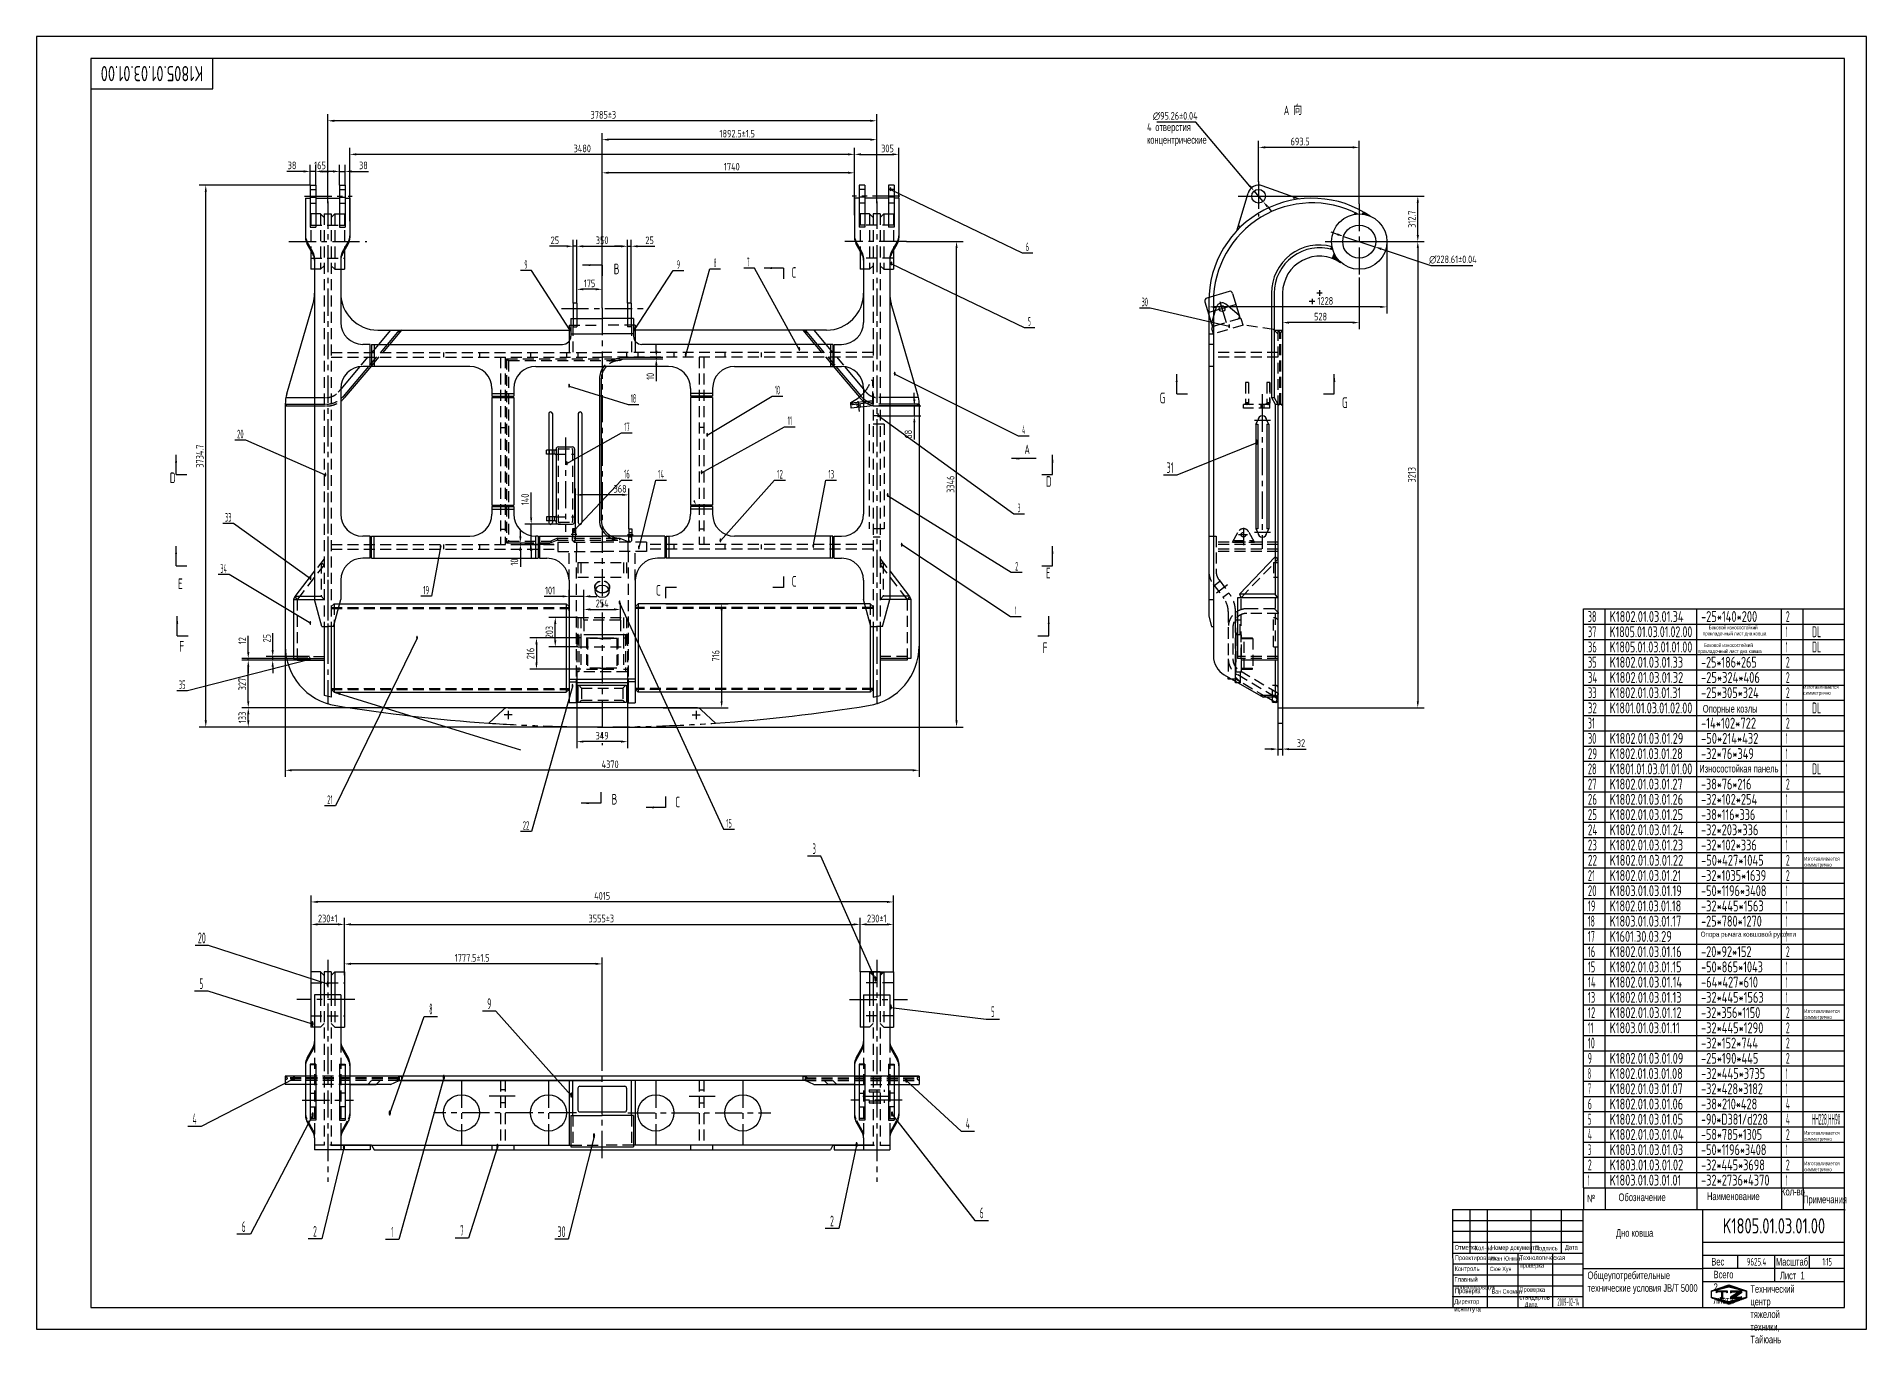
# Model space of a CAD drawing. Header units: millimetres. Extents: x 0 to 12615, y -98 to 8910.
import ezdxf
from ezdxf.enums import TextEntityAlignment as Align

# ---------------------------------------------------------------- set-up
doc = ezdxf.new("R2010")
doc.units = ezdxf.units.MM
doc.header["$LTSCALE"] = 150
for name, pattern in [('F', [0.75, 0.5, -0.25]), ('G', [2, 1.25, -0.25, 0.25, -0.25]), ('K', [2.5, 1.25, -0.25, 0.25, -0.25, 0.25, -0.25])]:
    doc.linetypes.add(name, pattern=pattern)
for name, color, linetype in [('01', 7, 'Continuous'), ('02', 1, 'Continuous'), ('04', 2, 'F'), ('05', 4, 'G'), ('07', 6, 'K'), ('08', 1, 'Continuous'), ('11', 3, 'Continuous'), ('THICK', 7, 'Continuous')]:
    doc.layers.add(name, color=color, linetype=linetype)
doc.styles.get("Standard").update_dxf_attribs({"font": 'isocp', "width": 0.707, "bigfont": 'intecad.shx'})
doc.dimstyles.new('INTE', dxfattribs={"dimscale": 15, "dimtxt": 3.5, "dimasz": 3, "dimexe": 3, "dimexo": 0, "dimgap": 1, "dimtad": 1, "dimdec": 3, "dimzin": 9, "dimdsep": 46, "dimtxsty": 'Standard', "dimcen": 0, "dimclrd": 1, "dimclre": 1, "dimclrt": 3, "dimaunit": 1, "dimadec": 0, "dimazin": 0, "dimtfac": 1, "dimtdec": 3, "dimtmove": 0, "dimatfit": 0, "dimfxl": 1, "dimarcsym": 0})
doc.dimstyles.new('inte_cir_cir10', dxfattribs={"dimscale": 15, "dimtxt": 3.5, "dimasz": 3, "dimexe": 3, "dimexo": 0, "dimgap": 1, "dimtad": 1, "dimtoh": 1, "dimdec": 1, "dimzin": 1, "dimdsep": 46, "dimtxsty": 'Standard', "dimcen": 0, "dimclrd": 1, "dimclre": 1, "dimclrt": 3, "dimaunit": 1, "dimadec": 0, "dimazin": 0, "dimtfac": 1, "dimtdec": 1, "dimtmove": 0, "dimatfit": 0, "dimfxl": 1, "dimarcsym": 0})

msp = doc.modelspace()

# ---------------------------------------------------------------- texts
at = {"char_height": 29.925, "attachment_point": 1}
for s, insert in [('{\\fArial|b0|i0|c204|p34;\\C3;Чжан Юнмин}', (10014.4125, 502.6255)), ('{\\fArial|b0|i0|c204|p34;\\C3;Сюе Хун}', (10019.5335, 430.6822)), ('{\\fArial|b0|i0|c204|p34;\\C3;Ван Сяомин}', (10031.3594, 275.1884))]:
    msp.add_mtext(s, dxfattribs=dict(at, insert=insert))
at = {"layer": '01', "attachment_point": 1}
for s, insert, char_height, width in [('{\\Fisocp,intecad|c204;№}', (10689.9528, 926.8498), 52.92, 4.550702), ('{\\fArial|b0|i0|c204|p34;Обозначение}', (10906.1104, 935.9433), 52.92, 2.275351), ('{\\fArial|b0|i0|c204|p34;Наименование}', (11515.9026, 942.7634), 52.92, 2.275351), ('{\\fArial|b0|i0|c204|p34;Всего  2 листа}', (11561.3401, 403.3455), 52.5, 1.407752), ('{\\fArial|b0|i0|c204|p34;Технический центр\\Pтяжелой техники, Тайюань}', (11815.3868, 303.458), 52.22972, 2.454439)]:
    msp.add_mtext(s, dxfattribs=dict(at, insert=insert, char_height=char_height, width=width))
for s, insert, char_height in [('{\\fArial|b0|i0|c204|p34;Кол-во}', (12026.52, 975), 52.92), ('{\\fArial|b0|i0|c204|p34;Примечания}', (12177.72, 921.1775), 52.92), ('{\\fArial|b0|i0|c204|p34;Отметка}', (9775.8302, 579.9297), 31.97738), ('{\\fArial|b0|i0|c204|p34;Проектировщик}', (9777.2374, 508.5015), 31.97738), ('{\\fArial|b0|i0|c204|p34;Кол-во}', (9914.506, 576.2512), 31.97738), ('{\\fArial|b0|i0|c204|p34;Номер документа}', (10026.8354, 578.7118), 31.97738), ('{\\fArial|b0|i0|c204|p34;Технологическая\\Pпроверка}', (10223.3174, 508.742), 31.97738), ('{\\fArial|b0|i0|c204|p34;Подпись}', (10329.3064, 575.0251), 31.97738), ('{\\fArial|b0|i0|c204|p34;Дата}', (10536.7065, 581.1559), 31.97738), ('{\\fArial|b0|i0|c204|p34;Контроль}', (9775.4007, 433.18), 31.97738), ('{\\fArial|b0|i0|c204|p34;Общеупотребительные\\Pтехнические условия \\fArial|b0|i0|c0|p34;JB/T 5000}', (10692.2568, 397.7239), 52.5), ('{\\fArial|b0|i0|c204|p34;Вес}', (11545.8421, 491.306), 52.22972), ('{\\fArial|b0|i0|c204|p34;Лист \\fArial|b0|i0|c0|p34; 1}', (12018.8628, 396.3128), 52.5), ('{\\fArial|b0|i0|c204|p34;Главный\\Pпроектировщик}', (9775.1175, 359.5785), 31.97738), ('{\\fArial|b0|i0|c204|p34;Проверка}', (9778.2427, 280.0497), 31.97738), ('{\\fArial|b0|i0|c204|p34;Проверка\\Pстандартов}', (10223.0111, 289.5504), 31.97738), ('{\\fArial|b0|i0|c204|p34;Директор\\Pиснтитута}', (9774.6256, 207.3954), 31.97738), ('{\\fArial|b0|i0|c204|p34;Дата}', (10259.3427, 186.0219), 31.97738)]:
    msp.add_mtext(s, dxfattribs=dict(at, insert=insert, char_height=char_height))
at = {"layer": '02', "width": 0.605172}
for height, p, p2 in [(24, (5879.8784, 7843.091), (5894.2784, 7843.091)), (24, (5886.5925, 7330.5982), (5900.9925, 7330.5982)), (24, (3670.078, 6876.7709), (3684.478, 6876.7709)), (24, (4113.9863, 6876.7709), (4128.3863, 6876.7709)), (24, (8214.5676, 6898.8083), (8228.9676, 6898.8083)), (24, (4467.7109, 6701.1586), (4482.1109, 6701.1586)), (24, (5251.2055, 6740.9386), (5265.6055, 6740.9386)), (24, (5908.6768, 6572.028), (5923.0768, 6572.028)), (24, (3664.0478, 6488.6574), (3678.4478, 6488.6574)), (24, (5794.1887, 6284.6699), (5808.5887, 6284.6699)), (24, (4615.975, 6150.1752), (4630.375, 6150.1752)), (30, (8404.087, 6095.7184), (8422.087, 6095.7184)), (24, (3649.2384, 5954.5208), (3663.6384, 5954.5208)), (24, (1983.8752, 5876.0612), (1998.2752, 5876.0612)), (24, (4577.5069, 5891.9791), (4591.9069, 5891.9791)), (24, (5860.0499, 5735.1881), (5874.4499, 5735.1881)), (24, (3698.0322, 5493.2777), (3712.4322, 5493.2777)), (24, (4706.8944, 5422.0821), (4721.2944, 5422.0821)), (24, (2778.123, 5379.7047), (2792.523, 5379.7047)), (24, (4144.9537, 5374.4752), (4159.3537, 5374.4752)), (24, (5347.5138, 5383.9515), (5361.9138, 5383.9515)), (24, (5956.9898, 5392.1393), (5971.3898, 5392.1393)), (24, (1881.4492, 5161.452), (1895.8492, 5161.452)), (24, (4011.5654, 4995.1648), (4025.9654, 4995.1648)), (24, (1879.3674, 4853.0271), (1893.7674, 4853.0271)), (24, (2615.3803, 4751.0155), (2629.7803, 4751.0155)), (24, (1875.9085, 4605.1124), (1890.3085, 4605.1124)), (24, (3687.2562, 4418.6995), (3701.6562, 4418.6995)), (30, (5774.1287, 2395.3357), (5792.1287, 2395.3357)), (30, (1997.7322, 2362.463), (2015.7322, 2362.463)), (30, (5879.3336, 2202.9413), (5897.3336, 2202.9413)), (30, (1892.679, 2086.9079), (1910.679, 2086.9079)), (30, (1765.3506, 1711.2827), (1783.3506, 1711.2827)), (30, (2798.2809, 1717.3684), (2816.2809, 1717.3684)), (30, (5986.9237, 1698.2827), (6004.9237, 1698.2827)), (30, (3677.408, 1595.1836), (3695.408, 1595.1836)), (30, (1894.0843, 1458.4195), (1912.0843, 1458.4195)), (30, (2425.5681, 1471.0449), (2443.5681, 1471.0449)), (30, (5888.6795, 1465.2719), (5906.6795, 1465.2719)), (30, (2110.2383, 1235.564), (2128.2383, 1235.564)), (30, (3167.4988, 1241.2904), (3185.4988, 1241.2904)), (30, (3833.8781, 1314.4259), (3851.8781, 1314.4259)), (30, (5644.3311, 1253.2827), (5662.3311, 1253.2827))]:
    msp.add_text('●', height=height, dxfattribs=at).set_placement(p, p2, align=Align.FIT)
at = {"layer": '04', "attachment_point": 1}
for s, insert, char_height in [('{\\Fisocp,intecad|c204;\\C3;4 \\fArial|b0|i0|c204|p34;отверстия\\Pконцентрические}', (7655.3996, 8311.7078), 52.5), ('\\pi-133.23;{\\fArial|b0|i0|c204|p34;\\C3;Боковой износостойкий\\P\\pi-174.34;прокладочный лист дна ковша}', (11661.3603, 4849.5149), 25), ('\\pi-133.23;{\\fArial|b0|i0|c204|p34;\\C3;Боковой износостойкий\\P\\pi-174.34;прокладочный лист дна ковша}', (11628.0057, 4727.5734), 25), ('{\\fArial|b0|i0|c204|p34;\\C3;Изготавливается \\Pсимметрично}', (12180, 4440), 25), ('{\\fArial|b0|i0|c204|p34;\\C3;Опорные козлы}', (11486.9098, 4303.0392), 52.5), ('{\\fArial|b0|i0|c204|p34;\\C3;Износостойкая панель}', (11462.7029, 3890.0453), 52.5), ('{\\fArial|b0|i0|c204|p34;\\C3;Изготавливается \\Pсимметрично}', (12185.8566, 3255.5932), 25), ('{\\fArial|b0|i0|c204|p34;\\C3;Опора рычага ковшовой рукояти}', (11472.1787, 2740.0197), 35), ('{\\fArial|b0|i0|c204|p34;\\C3;Изготавливается \\Pсимметрично}', (12185.8566, 2205.5932), 25), ('{\\fArial|b0|i0|c204|p34;\\C3;Изготавливается \\Pсимметрично}', (12185.8566, 1365.5932), 25), ('{\\fArial|b0|i0|c204|p34;\\C3;Изготавливается \\Pсимметрично}', (12185.8566, 1155.5932), 25), ('{\\fArial|b0|i0|c204|p34;\\C3;Дно ковша}', (10888.8646, 690.0627), 52.5)]:
    msp.add_mtext(s, dxfattribs=dict(at, insert=insert, char_height=char_height))
at = {"layer": '05', "insert": (11991.3842, 491.0589), "char_height": 52.250621, "attachment_point": 1}
msp.add_mtext('{\\fArial|b0|i0|c204|p34;\\C0;Масштаб}', dxfattribs=at)
at = {"layer": '11', "width": 0.696017}
msp.add_text('K1805.01.03.01.00', height=105, rotation=180, dxfattribs=at).set_placement((1147.8311, 8707.5), (442.1689, 8707.5), align=Align.FIT)
at = {"layer": '11', "width": 0.707}
for s, height, p in [('A 向', 63, (8598.5747, 8351.5332)), ('B', 73.5, (3978.805, 7249.9337)), ('C', 73.5, (5204.2917, 7225.2028)), ('G', 73.5, (7742.5352, 6360.5451)), ('G', 73.5, (8999.1948, 6328.167)), ('A', 63, (6810.5659, 6014.4853)), ('D', 73.5, (918.045, 5809.8646)), ('D', 73.5, (6957.5502, 5784.5841)), ('E ', 73.5, (974.691, 5078.9952)), ('C', 73.5, (5205.418, 5096.3737)), ('E', 73.5, (6957.5502, 5154.0322)), ('C', 73.5, (4269.5514, 5034.6202)), ('F', 73.5, (983.3105, 4648.4625)), ('F', 73.5, (6935.5417, 4638.0571)), ('B', 73.5, (3963.4593, 3594.4629)), ('C', 73.5, (4402.6831, 3575.3644))]:
    msp.add_text(s, height=height, dxfattribs=at).set_placement(p, align=Align.BOTTOM_LEFT)
at = {"layer": '11'}
for s, height, width, p, p2 in [('6', 59.397, 0.600695, (6820.2525, 7431.0066), (6841.6461, 7431.0066)), ('9', 59.397, 0.579528, (3362.9961, 7309.1039), (3384.3927, 7309.1039)), ('9', 59.397, 0.579528, (4414.0716, 7309.1039), (4435.4682, 7309.1039)), ('8', 59.397, 0.514182, (4669.5751, 7321.8013), (4686.3725, 7321.8013)), ('7', 59.397, 0.514182, (4898.2175, 7326.4829), (4915.0149, 7326.4829)), ('30', 59.39697, 0.600864, (7617.4247, 7051.0175), (7662.0647, 7051.0175)), ('5', 59.397, 0.527686, (6835.712, 6917.4689), (6854.2488, 6917.4689)), ('18', 59.39697, 0.606, (4095.9617, 6386.3033), (4133.756, 6386.3033)), ('10', 59.39697, 0.606076, (5088.3617, 6443.7822), (5126.1891, 6443.7822)), ('20', 59.39697, 0.600864, (1382.3928, 6140.9003), (1427.0328, 6140.9003)), ('17', 59.39697, 0.606, (4051, 6190.4561), (4088.7943, 6190.4561)), ('11', 59.39697, 0.582235, (5177.9818, 6233.1227), (5207.3773, 6233.1227)), ('4', 59.397, 0.543846, (6794.9168, 6170.1044), (6815.9136, 6170.1044)), ('31', 74.24621, 0.606, (7790.8877, 5902.0734), (7838.1305, 5902.0734)), ('16', 59.39697, 0.610556, (4049.4723, 5864.844), (4089.3497, 5864.844)), ('14', 59.39697, 0.614783, (4284.3149, 5863.9036), (4326.3086, 5863.9036)), ('12', 59.39697, 0.611465, (5104.7017, 5863.9036), (5145.018, 5863.9036)), ('13', 59.39697, 0.609833, (5458.2557, 5863.9036), (5497.7895, 5863.9036)), ('3', 59.397, 0.527686, (6764.1857, 5631.5348), (6782.7225, 5631.5348)), ('33', 59.39697, 0.581958, (1298.7203, 5566.4399), (1343.3603, 5566.4399)), ('34', 59.39697, 0.556706, (1267.5687, 5213.3022), (1312.2087, 5213.3022)), ('2', 59.397, 0.562593, (6746.8871, 5229.6566), (6767.273, 5229.6566)), ('19', 59.39697, 0.612447, (2664.9262, 5064.2574), (2705.727, 5064.2574)), ('1', 59.397, 0.404, (6746.6892, 4924.9557), (6755.0879, 4924.9557)), ('38', 75, 0.62216, (10695, 4875), (10753.3275, 4875)), ('K1802.01.03.01.34', 75, 0.696129, (10845, 4875), (11354.3051, 4875)), ('-25*140*200', 75, 0.692767, (11475, 4875), (11862.1243, 4875)), ('2', 75, 0.562593, (12060, 4875), (12085.7411, 4875)), ('37', 75, 0.62216, (10695, 4770), (10753.3275, 4770)), ('K1805.01.03.01.02.00', 75, 0.669262, (10845, 4770), (11415, 4770)), ('1', 75, 0.404, (12060, 4770), (12070.605, 4770)), ('DL', 75, 0.628444, (12240, 4770), (12303.63, 4770)), ('36', 75, 0.625398, (10695, 4665), (10755.9579, 4665)), ('K1805.01.03.01.01.00', 75, 0.681261, (10845, 4665), (11415, 4665)), ('1', 75, 0.404, (12060, 4665), (12070.605, 4665)), ('DL', 75, 0.628444, (12240, 4665), (12303.63, 4665)), ('35', 75, 0.624881, (10695, 4560), (10755.5239, 4560)), ('K1802.01.03.01.33', 75, 0.696063, (10845, 4560), (11351.199, 4560)), ('-25*186*265', 75, 0.692652, (11475, 4560), (11858.9764, 4560)), ('2', 75, 0.562593, (12060, 4560), (12085.7411, 4560)), ('35', 59.39697, 0.581958, (981.3146, 4412.6724), (1025.9546, 4412.6724)), ('33', 75, 0.624881, (10695, 4350), (10755.5239, 4350)), ('34', 75, 0.628444, (10695, 4455), (10758.63, 4455)), ('K1802.01.03.01.31', 75, 0.695784, (10845, 4350), (11338.3976, 4350)), ('K1802.01.03.01.32', 75, 0.696084, (10845, 4455), (11352.1873, 4455)), ('-25*305*324', 75, 0.693137, (11475, 4350), (11872.6875, 4350)), ('-25*324*406', 75, 0.693403, (11475, 4455), (11880.6204, 4455)), ('2', 75, 0.562593, (12060, 4455), (12085.7411, 4455)), ('2', 75, 0.562593, (12060, 4350), (12085.7411, 4350)), ('32', 75, 0.626049, (10695, 4245), (10756.5121, 4245)), ('K1801.01.03.01.02.00', 75, 0.681261, (10845, 4245), (11415, 4245)), ('1', 75, 0.404, (12060, 4245), (12070.605, 4245)), ('DL', 75, 0.628444, (12240, 4245), (12303.63, 4245)), ('31', 75, 0.606, (10695, 4140), (10742.7225, 4140)), ('-14*102*722', 75, 0.692493, (11475, 4140), (11854.6621, 4140)), ('2', 75, 0.562593, (12060, 4140), (12085.7411, 4140)), ('30', 75, 0.622213, (10695, 4035), (10753.3693, 4035)), ('K1802.01.03.01.29', 75, 0.696097, (10845, 4035), (11352.7989, 4035)), ('-50*214*432', 75, 0.693064, (11475, 4035), (11870.5696, 4035)), ('1', 75, 0.404, (12060, 4035), (12070.605, 4035)), ('29', 75, 0.640341, (10695, 3930), (10758.4702, 3930)), ('K1802.01.03.01.28', 75, 0.696016, (10845, 3930), (11349.0026, 3930)), ('-32*76*349', 75, 0.691897, (11475, 3930), (11839.3662, 3930)), ('1', 75, 0.404, (12060, 3930), (12070.605, 3930)), ('28', 75, 0.636523, (10695, 3825), (10754.674, 3825)), ('27', 75, 0.636523, (10695, 3720), (10754.674, 3720)), ('K1801.01.03.01.01.00', 75, 0.693697, (10845, 3825), (11415, 3825)), ('K1802.01.03.01.27', 75, 0.696016, (10845, 3720), (11349.0026, 3720)), ('-38*76*216', 75, 0.691171, (11475, 3720), (11822.2929, 3720)), ('1', 75, 0.404, (12060, 3825), (12070.605, 3825)), ('2', 75, 0.562593, (12060, 3720), (12085.7411, 3720)), ('DL', 75, 0.628444, (12240, 3825), (12303.63, 3825)), ('21', 59.39697, 0.623098, (2003.2495, 3620.2731), (2042.1102, 3620.2731)), ('26', 75, 0.639213, (10695, 3615), (10757.3044, 3615)), ('K1802.01.03.01.26', 75, 0.696072, (10845, 3615), (11351.633, 3615)), ('-32*102*254', 75, 0.692765, (11475, 3615), (11862.0825, 3615)), ('1', 75, 0.404, (12060, 3615), (12070.605, 3615)), ('25', 75, 0.638783, (10695, 3510), (10756.8704, 3510)), ('K1802.01.03.01.25', 75, 0.696063, (10845, 3510), (11351.199, 3510)), ('-38*116*336', 75, 0.69227, (11475, 3510), (11848.8054, 3510)), ('1', 75, 0.404, (12060, 3510), (12070.605, 3510)), ('22', 59.39697, 0.573679, (3352.0541, 3442.5331), (3396.6941, 3442.5331)), ('15', 59.39697, 0.609833, (4753.923, 3457.8771), (4793.4567, 3457.8771)), ('24', 75, 0.641743, (10695, 3405), (10759.9765, 3405)), ('K1802.01.03.01.24', 75, 0.696129, (10845, 3405), (11354.3051, 3405)), ('-32*203*336', 75, 0.693045, (11475, 3405), (11870.0154, 3405)), ('1', 75, 0.404, (12060, 3405), (12070.605, 3405)), ('3', 74.2462, 0.527686, (5349.1331, 3275.4792), (5372.3042, 3275.4792)), ('23', 75, 0.638783, (10695, 3300), (10756.8704, 3300)), ('K1802.01.03.01.23', 75, 0.696063, (10845, 3300), (11351.199, 3300)), ('-32*102*336', 75, 0.692668, (11475, 3300), (11859.4104, 3300)), ('1', 75, 0.404, (12060, 3300), (12070.605, 3300)), ('21', 75, 0.623098, (10695, 3090), (10744.069, 3090)), ('22', 75, 0.639754, (10695, 3195), (10757.8586, 3195)), ('K1802.01.03.01.21', 75, 0.695784, (10845, 3090), (11338.3976, 3090)), ('K1802.01.03.01.22', 75, 0.696084, (10845, 3195), (11352.1873, 3195)), ('-32*1035*1639', 75, 0.694699, (11475, 3090), (11924.2062, 3090)), ('-50*427*1045', 75, 0.69421, (11475, 3195), (11906.6989, 3195)), ('2', 75, 0.562593, (12060, 3195), (12085.7411, 3195)), ('2', 75, 0.562593, (12060, 3090), (12085.7411, 3090)), ('20', 75, 0.636567, (10695, 2985), (10754.7158, 2985)), ('K1803.01.03.01.19', 75, 0.695868, (10845, 2985), (11342.1939, 2985)), ('-50*1196*3408', 75, 0.694745, (11475, 2985), (11925.8978, 2985)), ('1', 75, 0.404, (12060, 2985), (12070.605, 2985)), ('19', 75, 0.612447, (10695, 2880), (10746.5187, 2880)), ('K1802.01.03.01.18', 75, 0.695784, (10845, 2880), (11338.3976, 2880)), ('-32*445*1563', 75, 0.69421, (11475, 2880), (11906.6989, 2880)), ('1', 75, 0.404, (12060, 2880), (12070.605, 2880)), ('18', 75, 0.606, (10695, 2775), (10742.7225, 2775)), ('K1803.01.03.01.17', 75, 0.695784, (10845, 2775), (11338.3976, 2775)), ('-25*780*1270', 75, 0.693827, (11475, 2775), (11893.9393, 2775)), ('1', 75, 0.404, (12060, 2775), (12070.605, 2775)), ('20', 74.24621, 0.600864, (1111.2146, 2659.8699), (1167.0146, 2659.8699)), ('17', 75, 0.606, (10695, 2670), (10742.7225, 2670)), ('K1601.30.03.29', 75, 0.694109, (10845, 2670), (11273.2614, 2670)), ('1', 75, 0.404, (12060, 2670), (12070.605, 2670)), ('15', 75, 0.609833, (10695, 2460), (10744.9189, 2460)), ('16', 75, 0.610556, (10695, 2565), (10745.3529, 2565)), ('K1802.01.03.01.15', 75, 0.695833, (10845, 2460), (11340.594, 2460)), ('K1802.01.03.01.16', 75, 0.695842, (10845, 2565), (11341.028, 2565)), ('-50*865*1043', 75, 0.694054, (11475, 2460), (11901.3964, 2460)), ('-20*92*152', 75, 0.691204, (11475, 2565), (11823.0324, 2565)), ('1', 75, 0.404, (12060, 2460), (12070.605, 2460)), ('2', 75, 0.562593, (12060, 2565), (12085.7411, 2565)), ('5', 74.2462, 0.527686, (1124.2577, 2344.3368), (1147.4288, 2344.3368)), ('14', 75, 0.614783, (10695, 2355), (10748.025, 2355)), ('K1802.01.03.01.14', 75, 0.695901, (10845, 2355), (11343.7001, 2355)), ('-64*427*610', 75, 0.692955, (11475, 2355), (11867.4268, 2355)), ('1', 75, 0.404, (12060, 2355), (12070.605, 2355)), ('9', 74.2462, 0.579528, (3107.0659, 2206.5807), (3133.8117, 2206.5807)), ('13', 75, 0.609833, (10695, 2250), (10744.9189, 2250)), ('K1802.01.03.01.13', 75, 0.695833, (10845, 2250), (11340.594, 2250)), ('-32*445*1563', 75, 0.69421, (11475, 2250), (11906.6989, 2250)), ('1', 75, 0.404, (12060, 2250), (12070.605, 2250)), ('8', 74.2462, 0.514182, (2707.6681, 2169.7243), (2728.6649, 2169.7243)), ('5', 74.2462, 0.527686, (6581.0809, 2152.0497), (6604.252, 2152.0497)), ('12', 75, 0.611465, (10695, 2145), (10745.9071, 2145)), ('K1802.01.03.01.12', 75, 0.695855, (10845, 2145), (11341.5823, 2145)), ('-32*356*1150', 75, 0.693492, (11475, 2145), (11883.3343, 2145)), ('2', 75, 0.562593, (12060, 2145), (12085.7411, 2145)), ('11', 75, 0.582235, (10695, 2040), (10732.1175, 2040)), ('K1803.01.03.01.11', 75, 0.695541, (10845, 2040), (11327.7926, 2040)), ('-32*445*1290', 75, 0.694152, (11475, 2040), (11904.7295, 2040)), ('2', 75, 0.562593, (12060, 2040), (12085.7411, 2040)), ('10', 75, 0.606076, (10695, 1935), (10742.7643, 1935)), ('9', 75, 0.579528, (10695, 1830), (10722.0173, 1830)), ('K1802.01.03.01.09', 75, 0.696097, (10845, 1830), (11352.7989, 1830)), ('-25*190*445', 75, 0.693037, (11475, 1830), (11869.7667, 1830)), ('-32*152*744', 75, 0.692954, (11475, 1935), (11867.385, 1935)), ('2', 75, 0.562593, (12060, 1935), (12085.7411, 1935)), ('2', 75, 0.562593, (12060, 1830), (12085.7411, 1830)), ('8', 75, 0.514182, (10695, 1725), (10716.21, 1725)), ('K1802.01.03.01.08', 75, 0.696016, (10845, 1725), (11349.0026, 1725)), ('-32*445*3735', 75, 0.694511, (11475, 1725), (11917.3039, 1725)), ('1', 75, 0.404, (12060, 1725), (12070.605, 1725)), ('7', 75, 0.514182, (10695, 1620), (10716.21, 1620)), ('K1802.01.03.01.07', 75, 0.696016, (10845, 1620), (11349.0026, 1620)), ('-32*428*3182', 75, 0.694083, (11475, 1620), (11902.3846, 1620)), ('1', 75, 0.404, (12060, 1620), (12070.605, 1620)), ('6', 75, 0.600695, (10695, 1515), (10722.0135, 1515)), ('K1802.01.03.01.06', 75, 0.696072, (10845, 1515), (11351.633, 1515)), ('-38*210*428', 75, 0.692765, (11475, 1515), (11862.0825, 1515)), ('4', 75, 0.543846, (12060, 1515), (12086.5125, 1515)), ('4', 74.2462, 0.543846, (1075.5077, 1412.6821), (1101.7538, 1412.6821)), ('4', 74.2462, 0.543846, (6406.4975, 1380.8847), (6432.7435, 1380.8847)), ('5', 75, 0.527686, (10695, 1410), (10718.4064, 1410)), ('K1802.01.03.01.05', 75, 0.696063, (10845, 1410), (11351.199, 1410)), ('-90*D381/d228', 75, 0.695022, (11475, 1410), (11936.5028, 1410)), ('4', 75, 0.543846, (12060, 1410), (12086.5125, 1410)), ('HH228,HH90', 75, 0.376578, (12240, 1410), (12435, 1410)), ('3', 75, 0.527686, (10695, 1200), (10718.4064, 1200)), ('4', 75, 0.543846, (10695, 1305), (10721.5125, 1305)), ('K1803.01.03.01.03', 75, 0.696063, (10845, 1200), (11351.199, 1200)), ('K1802.01.03.01.04', 75, 0.696129, (10845, 1305), (11354.3051, 1305)), ('-58*785*1305', 75, 0.693894, (11475, 1305), (11896.0939, 1305)), ('-50*1196*3408', 75, 0.694745, (11475, 1200), (11925.8978, 1200)), ('1', 75, 0.404, (12060, 1200), (12070.605, 1200)), ('2', 75, 0.562593, (12060, 1305), (12085.7411, 1305)), ('2', 75, 0.562593, (10695, 1095), (10720.7411, 1095)), ('K1803.01.03.01.02', 75, 0.696084, (10845, 1095), (11352.1873, 1095)), ('-32*445*3698', 75, 0.694455, (11475, 1095), (11915.2928, 1095)), ('2', 75, 0.562593, (12060, 1095), (12085.7411, 1095)), ('1', 75, 0.404, (10695, 990), (10705.605, 990)), ('K1803.01.03.01.01', 75, 0.695784, (10845, 990), (11338.3976, 990)), ('-32*2736*4370', 75, 0.695283, (11475, 990), (11946.9643, 990)), ('1', 75, 0.404, (12060, 990), (12070.605, 990)), ('2', 74.2462, 0.562593, (5470.7247, 708.5721), (5496.2071, 708.5721)), ('6', 74.2462, 0.600695, (6502.4195, 764.6192), (6529.1616, 764.6192)), ('K1805.01.03.01.00', 105, 0.696017, (11624.6689, 660), (12330.3311, 660)), ('6', 74.2462, 0.600695, (1414.3038, 669.9806), (1441.0458, 669.9806)), ('2', 74.2462, 0.562593, (1906.4516, 637.4112), (1931.9341, 637.4112)), ('1', 74.2462, 0.404, (2446.2978, 633.1943), (2456.7963, 633.1943)), ('7', 74.2462, 0.514182, (2921.718, 641.7199), (2942.7148, 641.7199)), ('30', 74.24621, 0.600864, (3591.121, 635.2737), (3646.921, 635.2737)), ('9625.4', 52.5, 0.68589, (11789.9198, 438.75), (11925.0802, 438.75)), ('1:15', 52.5, 0.650931, (12312.6814, 438.75), (12377.3186, 438.75)), ('2009-02-14', 52.5, 0.423061, (10485, 161.25), (10635, 161.25))]:
    msp.add_text(s, height=height, dxfattribs=dict(at, width=width)).set_placement(p, p2, align=Align.FIT)

# ---------------------------------------------------------------- blocks, each defined once
blk = doc.blocks.new('REWQ')
at = {"layer": '04', "color": 2, "linetype": 'F'}
for p, q in [((12862, 8619), (12671, 8619)), ((12887, 8587), (12671, 8587)), ((12862, 8619), (12887, 8594)), ((12887, 8594), (12887, 8587)), ((12544, 8492), (12544, 8274)), ((12576, 8492), (12576, 8274)), ((12868, 8010), (12606, 8165)), ((12887, 8036), (12622, 8192)), ((12868, 8010), (12887, 8028)), ((12887, 8036), (12887, 8028))]:
    blk.add_line(p, q, dxfattribs=at)
for centre, radius, start, end in [((12671, 8492), 127, 90, 180), ((12671, 8492), 95, 90, 180), ((12671, 8274), 127, 180, 239.418), ((12671, 8274), 95, 180, 239.418)]:
    blk.add_arc(centre, radius, start, end, dxfattribs=at)
blk = doc.blocks.new('*D33')
at = {"layer": '08', "color": 1, "lineweight": -2}
for p, q in [((9118, 7250), (9118, 6894)), ((8590, 7016), (8590, 6894)), ((9073, 6939), (8635, 6939))]:
    blk.add_line(p, q, dxfattribs=at)
at = {"layer": '08', "color": 1}
for points in [[(8635, 6946), (8635, 6931), (8590, 6939)], [(9073, 6946), (9073, 6931), (9118, 6939)]]:
    blk.add_solid(points, dxfattribs=at)
at = {"layer": 'Defpoints', "color": 0}
for p in [(9118, 7250), (8590, 7016), (8590, 6939)]:
    blk.add_point(p, dxfattribs=at)
at = {"layer": '08', "color": 3, "insert": (8852, 6980), "char_height": 52.5, "attachment_point": 5}
blk.add_mtext('528', dxfattribs=at)
blk = doc.blocks.new('*D34')
at = {"layer": '08', "color": 1, "lineweight": -2}
for p, q in [((8425, 7910), (8425, 8191)), ((9073, 8146), (8470, 8146)), ((9118, 7757), (9118, 8191))]:
    blk.add_line(p, q, dxfattribs=at)
at = {"layer": '08', "color": 1}
for points in [[(8470, 8154), (8470, 8139), (8425, 8146)], [(9073, 8154), (9073, 8139), (9118, 8146)]]:
    blk.add_solid(points, dxfattribs=at)
at = {"layer": 'Defpoints', "color": 0}
for p in [(8425, 8146), (8425, 7910), (9118, 7757)]:
    blk.add_point(p, dxfattribs=at)
at = {"layer": '08', "color": 3, "insert": (8711, 8187), "char_height": 52.5, "attachment_point": 5}
blk.add_mtext('693.5', dxfattribs=at)
blk = doc.blocks.new('*D35')
at = {"layer": '08', "color": 1, "lineweight": -2}
for p, q in [((8285, 7810), (9567, 7810)), ((9522, 7542), (9522, 7765)), ((8884, 7497), (9567, 7497))]:
    blk.add_line(p, q, dxfattribs=at)
at = {"layer": '08', "color": 1}
for points in [[(9515, 7765), (9530, 7765), (9522, 7810)], [(9515, 7542), (9530, 7542), (9522, 7497)]]:
    blk.add_solid(points, dxfattribs=at)
at = {"layer": 'Defpoints', "color": 0}
for p in [(8285, 7810), (9522, 7810), (8884, 7497)]:
    blk.add_point(p, dxfattribs=at)
at = {"layer": '08', "color": 3, "insert": (9481, 7651), "char_height": 52.5, "attachment_point": 5, "rotation": 90}
blk.add_mtext('312.7', dxfattribs=at)
blk = doc.blocks.new('*D36')
at = {"layer": '08', "color": 1, "lineweight": -2}
for p, q in [((9225, 7497), (9567, 7497)), ((9522, 7452), (9522, 4329)), ((8590, 4284), (9567, 4284))]:
    blk.add_line(p, q, dxfattribs=at)
at = {"layer": '08', "color": 1}
for points in [[(9515, 7452), (9530, 7452), (9522, 7497)], [(9515, 4329), (9530, 4329), (9522, 4284)]]:
    blk.add_solid(points, dxfattribs=at)
at = {"layer": 'Defpoints', "color": 0}
for p in [(9225, 7497), (8590, 4284), (9522, 4284)]:
    blk.add_point(p, dxfattribs=at)
at = {"layer": '08', "color": 3, "insert": (9481, 5890), "char_height": 52.5, "attachment_point": 5, "rotation": 90}
blk.add_mtext('3213', dxfattribs=at)
blk = doc.blocks.new('*D37')
at = {"layer": '08', "color": 1, "lineweight": -2}
for p, q in [((9309, 7497), (9309, 7002)), ((8081, 7084), (8081, 7002)), ((9264, 7047), (8126, 7047))]:
    blk.add_line(p, q, dxfattribs=at)
at = {"layer": '08', "color": 1}
for points in [[(8126, 7054), (8126, 7039), (8081, 7047)], [(9264, 7054), (9264, 7039), (9309, 7047)]]:
    blk.add_solid(points, dxfattribs=at)
at = {"layer": 'Defpoints', "color": 0}
for p in [(9309, 7497), (8081, 7084), (8081, 7047)]:
    blk.add_point(p, dxfattribs=at)
at = {"layer": '08', "color": 3, "insert": (8885, 7088), "char_height": 52.5, "attachment_point": 5}
blk.add_mtext('1228', dxfattribs=at)
blk = doc.blocks.new('*D38')
at = {"layer": '08', "color": 1, "lineweight": -2}
for p, q in [((7993, 8320), (7722, 8320)), ((8365, 7880), (7993, 8320)), ((8456, 7773), (8394, 7846)), ((8485, 7739), (8514, 7705))]:
    blk.add_line(p, q, dxfattribs=at)
at = {"layer": '08', "color": 1}
for points in [[(8371, 7885), (8359, 7875), (8394, 7846)], [(8490, 7744), (8479, 7734), (8456, 7773)]]:
    blk.add_solid(points, dxfattribs=at)
at = {"layer": 'Defpoints', "color": 0}
for p in [(8394, 7846), (8456, 7773)]:
    blk.add_point(p, dxfattribs=at)
at = {"layer": '08', "color": 3, "insert": (7850, 8362), "char_height": 52.5, "attachment_point": 5}
blk.add_mtext('∅95.26%%p0.04', dxfattribs=at)
blk = doc.blocks.new('*D39')
at = {"layer": '08', "color": 1, "lineweight": -2}
for p, q in [((8968, 7547), (8925, 7562)), ((9010, 7533), (9227, 7461)), ((9269, 7447), (9612, 7332)), ((9612, 7332), (9902, 7332))]:
    blk.add_line(p, q, dxfattribs=at)
at = {"layer": '08', "color": 1}
for points in [[(8970, 7554), (8965, 7540), (9010, 7533)], [(9272, 7454), (9267, 7439), (9227, 7461)]]:
    blk.add_solid(points, dxfattribs=at)
at = {"layer": 'Defpoints', "color": 0}
for p in [(9010, 7533), (9227, 7461)]:
    blk.add_point(p, dxfattribs=at)
at = {"layer": '08', "color": 3, "insert": (9764, 7373), "char_height": 52.5, "attachment_point": 5}
blk.add_mtext('∅228.61%%p0.04', dxfattribs=at)
blk = doc.blocks.new('*D40')
at = {"layer": '08', "color": 1, "lineweight": -2}
for p, q in [((8558, 4178), (8558, 3954)), ((8590, 4178), (8590, 3954)), ((8513, 3999), (8468, 3999)), ((8558, 3999), (8590, 3999)), ((8635, 3999), (8753, 3999))]:
    blk.add_line(p, q, dxfattribs=at)
at = {"layer": '08', "color": 1}
for points in [[(8513, 4006), (8513, 3991), (8558, 3999)], [(8635, 4006), (8635, 3991), (8590, 3999)]]:
    blk.add_solid(points, dxfattribs=at)
at = {"layer": 'Defpoints', "color": 0}
for p in [(8558, 4178), (8590, 4178), (8590, 3999)]:
    blk.add_point(p, dxfattribs=at)
at = {"layer": '08', "color": 3, "insert": (8717, 4040), "char_height": 52.5, "attachment_point": 5}
blk.add_mtext('32', dxfattribs=at)
blk = doc.blocks.new('*D58')
at = {"layer": '08', "color": 1, "lineweight": -2}
for p, q in [((2122, 2441), (2122, 2563)), ((3899, 1799), (3899, 2563)), ((3854, 2518), (2167, 2518))]:
    blk.add_line(p, q, dxfattribs=at)
at = {"layer": '08', "color": 1}
for points in [[(2167, 2526), (2167, 2511), (2122, 2518)], [(3854, 2526), (3854, 2511), (3899, 2518)]]:
    blk.add_solid(points, dxfattribs=at)
at = {"layer": 'Defpoints', "color": 0}
for p in [(2122, 2518), (2122, 2441), (3899, 1799)]:
    blk.add_point(p, dxfattribs=at)
at = {"layer": '08', "color": 3, "insert": (3003, 2560), "char_height": 52.5, "attachment_point": 5}
blk.add_mtext('1777.5%%p1.5', dxfattribs=at)
blk = doc.blocks.new('*D59')
at = {"layer": '08', "color": 1, "lineweight": -2}
for p, q in [((2122, 2464), (2122, 2835)), ((2167, 2790), (5632, 2790)), ((5677, 2464), (5677, 2835))]:
    blk.add_line(p, q, dxfattribs=at)
at = {"layer": '08', "color": 1}
for points in [[(2167, 2798), (2167, 2783), (2122, 2790)], [(5632, 2798), (5632, 2783), (5677, 2790)]]:
    blk.add_solid(points, dxfattribs=at)
at = {"layer": 'Defpoints', "color": 0}
for p in [(5677, 2790), (2122, 2464), (5677, 2464)]:
    blk.add_point(p, dxfattribs=at)
at = {"layer": '08', "color": 3, "insert": (3893, 2831), "char_height": 52.5, "attachment_point": 5}
blk.add_mtext('3555%%p3', dxfattribs=at)
blk = doc.blocks.new('*D60')
at = {"layer": '08', "color": 1, "lineweight": -2}
for p, q in [((1892, 2464), (1892, 2835)), ((2077, 2790), (1937, 2790)), ((2122, 2464), (2122, 2835))]:
    blk.add_line(p, q, dxfattribs=at)
at = {"layer": '08', "color": 1}
for points in [[(1937, 2798), (1937, 2783), (1892, 2790)], [(2077, 2798), (2077, 2783), (2122, 2790)]]:
    blk.add_solid(points, dxfattribs=at)
at = {"layer": 'Defpoints', "color": 0}
for p in [(1892, 2790), (1892, 2464), (2122, 2464)]:
    blk.add_point(p, dxfattribs=at)
at = {"layer": '08', "color": 3, "insert": (2007, 2831), "char_height": 52.5, "attachment_point": 5}
blk.add_mtext('230%%p1', dxfattribs=at)
blk = doc.blocks.new('*D61')
at = {"layer": '08', "color": 1, "lineweight": -2}
for p, q in [((5677, 2464), (5677, 2835)), ((5722, 2790), (5862, 2790)), ((5907, 2464), (5907, 2835))]:
    blk.add_line(p, q, dxfattribs=at)
at = {"layer": '08', "color": 1}
for points in [[(5722, 2798), (5722, 2783), (5677, 2790)], [(5862, 2798), (5862, 2783), (5907, 2790)]]:
    blk.add_solid(points, dxfattribs=at)
at = {"layer": 'Defpoints', "color": 0}
for p in [(5907, 2790), (5677, 2464), (5907, 2464)]:
    blk.add_point(p, dxfattribs=at)
at = {"layer": '08', "color": 3, "insert": (5792, 2831), "char_height": 52.5, "attachment_point": 5}
blk.add_mtext('230%%p1', dxfattribs=at)
blk = doc.blocks.new('*D62')
at = {"layer": '08', "color": 1, "lineweight": -2}
for p, q in [((1886, 7886), (1121, 7886)), ((1166, 4196), (1166, 7841)), ((3899, 4151), (1121, 4151))]:
    blk.add_line(p, q, dxfattribs=at)
at = {"layer": '08', "color": 1}
for points in [[(1159, 7841), (1174, 7841), (1166, 7886)], [(1159, 4196), (1174, 4196), (1166, 4151)]]:
    blk.add_solid(points, dxfattribs=at)
at = {"layer": 'Defpoints', "color": 0}
for p in [(1166, 7886), (1886, 7886), (3899, 4151)]:
    blk.add_point(p, dxfattribs=at)
at = {"layer": '08', "color": 3, "insert": (1125, 6018), "char_height": 52.5, "attachment_point": 5, "rotation": 90}
blk.add_mtext('3734.7', dxfattribs=at)
blk = doc.blocks.new('*D63')
at = {"layer": '08', "color": 1, "lineweight": -2}
for p, q in [((3899, 4284), (1414, 4284)), ((1459, 4196), (1459, 4239)), ((3899, 4151), (1414, 4151))]:
    blk.add_line(p, q, dxfattribs=at)
at = {"layer": '08', "color": 1}
for points in [[(1452, 4239), (1467, 4239), (1459, 4284)], [(1452, 4196), (1467, 4196), (1459, 4151)]]:
    blk.add_solid(points, dxfattribs=at)
at = {"layer": 'Defpoints', "color": 0}
for p in [(1459, 4284), (3899, 4284), (3899, 4151)]:
    blk.add_point(p, dxfattribs=at)
at = {"layer": '08', "color": 3, "insert": (1418, 4217), "char_height": 52.5, "attachment_point": 5, "rotation": 90}
blk.add_mtext('133', dxfattribs=at)
blk = doc.blocks.new('*D64')
at = {"layer": '08', "color": 1, "lineweight": -2}
for p, q in [((1872, 4611), (1414, 4611)), ((1459, 4329), (1459, 4566)), ((1764, 4284), (1414, 4284))]:
    blk.add_line(p, q, dxfattribs=at)
at = {"layer": '08', "color": 1}
for points in [[(1452, 4566), (1467, 4566), (1459, 4611)], [(1452, 4329), (1467, 4329), (1459, 4284)]]:
    blk.add_solid(points, dxfattribs=at)
at = {"layer": 'Defpoints', "color": 0}
for p in [(1459, 4611), (1872, 4611), (1764, 4284)]:
    blk.add_point(p, dxfattribs=at)
at = {"layer": '08', "color": 3, "insert": (1418, 4447), "char_height": 52.5, "attachment_point": 5, "rotation": 90}
blk.add_mtext('327', dxfattribs=at)
blk = doc.blocks.new('*D65')
at = {"layer": '08', "color": 1, "lineweight": -2}
for p, q in [((1459, 4668), (1459, 4779)), ((1872, 4623), (1414, 4623)), ((1872, 4611), (1414, 4611)), ((1459, 4611), (1459, 4623)), ((1459, 4566), (1459, 4521))]:
    blk.add_line(p, q, dxfattribs=at)
at = {"layer": '08', "color": 1}
for points in [[(1452, 4668), (1467, 4668), (1459, 4623)], [(1452, 4566), (1467, 4566), (1459, 4611)]]:
    blk.add_solid(points, dxfattribs=at)
at = {"layer": 'Defpoints', "color": 0}
for p in [(1459, 4623), (1872, 4623), (1872, 4611)]:
    blk.add_point(p, dxfattribs=at)
at = {"layer": '08', "color": 3, "insert": (1418, 4746), "char_height": 52.5, "attachment_point": 5, "rotation": 90}
blk.add_mtext('12', dxfattribs=at)
blk = doc.blocks.new('*D66')
at = {"layer": '08', "color": 1, "lineweight": -2}
for p, q in [((1628, 4681), (1628, 4799)), ((1881, 4636), (1583, 4636)), ((1872, 4611), (1583, 4611)), ((1628, 4611), (1628, 4636)), ((1628, 4566), (1628, 4521))]:
    blk.add_line(p, q, dxfattribs=at)
at = {"layer": '08', "color": 1}
for points in [[(1620, 4681), (1635, 4681), (1628, 4636)], [(1620, 4566), (1635, 4566), (1628, 4611)]]:
    blk.add_solid(points, dxfattribs=at)
at = {"layer": 'Defpoints', "color": 0}
for p in [(1628, 4636), (1872, 4611), (1881, 4636)]:
    blk.add_point(p, dxfattribs=at)
at = {"layer": '08', "color": 3, "insert": (1587, 4763), "char_height": 52.5, "attachment_point": 5, "rotation": 90}
blk.add_mtext('25', dxfattribs=at)
blk = doc.blocks.new('*D67')
at = {"layer": '08', "color": 1, "lineweight": -2}
for p, q in [((5997, 7497), (6387, 7497)), ((6342, 4196), (6342, 7452)), ((3899, 4151), (6387, 4151))]:
    blk.add_line(p, q, dxfattribs=at)
at = {"layer": '08', "color": 1}
for points in [[(6335, 7452), (6350, 7452), (6342, 7497)], [(6335, 4196), (6350, 4196), (6342, 4151)]]:
    blk.add_solid(points, dxfattribs=at)
at = {"layer": 'Defpoints', "color": 0}
for p in [(5997, 7497), (6342, 7497), (3899, 4151)]:
    blk.add_point(p, dxfattribs=at)
at = {"layer": '08', "color": 3, "insert": (6301, 5824), "char_height": 52.5, "attachment_point": 5, "rotation": 90}
blk.add_mtext('3346', dxfattribs=at)
blk = doc.blocks.new('*D68')
at = {"layer": '08', "color": 1, "lineweight": -2}
for p, q in [((1714, 4839), (1714, 3808)), ((6084, 4779), (6084, 3808)), ((6039, 3853), (1759, 3853))]:
    blk.add_line(p, q, dxfattribs=at)
at = {"layer": '08', "color": 1}
for points in [[(1759, 3860), (1759, 3845), (1714, 3853)], [(6039, 3860), (6039, 3845), (6084, 3853)]]:
    blk.add_solid(points, dxfattribs=at)
at = {"layer": 'Defpoints', "color": 0}
for p in [(1714, 4839), (6084, 4779), (1714, 3853)]:
    blk.add_point(p, dxfattribs=at)
at = {"layer": '08', "color": 3, "insert": (3954, 3894), "char_height": 52.5, "attachment_point": 5}
blk.add_mtext('4370', dxfattribs=at)
blk = doc.blocks.new('*D69')
at = {"layer": '08', "color": 1, "lineweight": -2}
for p, q in [((3715, 5502), (3715, 5796)), ((4038, 5751), (3760, 5751)), ((4083, 5518), (4083, 5796))]:
    blk.add_line(p, q, dxfattribs=at)
at = {"layer": '08', "color": 1}
for points in [[(3760, 5759), (3760, 5744), (3715, 5751)], [(4038, 5759), (4038, 5744), (4083, 5751)]]:
    blk.add_solid(points, dxfattribs=at)
at = {"layer": 'Defpoints', "color": 0}
for p in [(3715, 5751), (3715, 5502), (4083, 5518)]:
    blk.add_point(p, dxfattribs=at)
at = {"layer": '08', "color": 3, "insert": (4023, 5793), "char_height": 52.5, "attachment_point": 5}
blk.add_mtext('368', dxfattribs=at)
blk = doc.blocks.new('*D70')
at = {"layer": '08', "color": 1, "lineweight": -2}
for p, q in [((4337, 5000), (4768, 5000)), ((4723, 4329), (4723, 4955)), ((4320, 4284), (4768, 4284))]:
    blk.add_line(p, q, dxfattribs=at)
at = {"layer": '08', "color": 1}
for points in [[(4715, 4955), (4730, 4955), (4723, 5000)], [(4715, 4329), (4730, 4329), (4723, 4284)]]:
    blk.add_solid(points, dxfattribs=at)
at = {"layer": 'Defpoints', "color": 0}
for p in [(4337, 5000), (4723, 5000), (4320, 4284)]:
    blk.add_point(p, dxfattribs=at)
at = {"layer": '08', "color": 3, "insert": (4682, 4642), "char_height": 52.5, "attachment_point": 5, "rotation": 90}
blk.add_mtext('716', dxfattribs=at)
blk = doc.blocks.new('*D71')
at = {"layer": '08', "color": 1, "lineweight": -2}
for p, q in [((3410, 5595), (3410, 5767)), ((3612, 5550), (3365, 5550)), ((3410, 5410), (3410, 5550)), ((3566, 5410), (3365, 5410)), ((3410, 5365), (3410, 5320))]:
    blk.add_line(p, q, dxfattribs=at)
at = {"layer": '08', "color": 1}
for points in [[(3402, 5595), (3417, 5595), (3410, 5550)], [(3402, 5365), (3417, 5365), (3410, 5410)]]:
    blk.add_solid(points, dxfattribs=at)
at = {"layer": 'Defpoints', "color": 0}
for p in [(3612, 5550), (3410, 5410), (3566, 5410)]:
    blk.add_point(p, dxfattribs=at)
at = {"layer": '08', "color": 3, "insert": (3368, 5720), "char_height": 52.5, "attachment_point": 5, "rotation": 90}
blk.add_mtext('140', dxfattribs=at)
blk = doc.blocks.new('*D72')
at = {"layer": '08', "color": 1, "lineweight": -2}
for p, q in [((4019, 6700), (4317, 6700)), ((4020, 6690), (4317, 6690)), ((4272, 6745), (4272, 6790)), ((4272, 6700), (4272, 6690)), ((4272, 6645), (4272, 6536))]:
    blk.add_line(p, q, dxfattribs=at)
at = {"layer": '08', "color": 1}
for points in [[(4265, 6745), (4280, 6745), (4272, 6700)], [(4265, 6645), (4280, 6645), (4272, 6690)]]:
    blk.add_solid(points, dxfattribs=at)
at = {"layer": 'Defpoints', "color": 0}
for p in [(4019, 6700), (4020, 6690), (4272, 6690)]:
    blk.add_point(p, dxfattribs=at)
at = {"layer": '08', "color": 3, "insert": (4231, 6568), "char_height": 52.5, "attachment_point": 5, "rotation": 90}
blk.add_mtext('10', dxfattribs=at)
blk = doc.blocks.new('*D73')
at = {"layer": '08', "color": 1, "lineweight": -2}
for p, q in [((3335, 5465), (3335, 5510)), ((3309, 5420), (3380, 5420)), ((3309, 5410), (3380, 5410)), ((3335, 5420), (3335, 5410)), ((3335, 5365), (3335, 5256))]:
    blk.add_line(p, q, dxfattribs=at)
at = {"layer": '08', "color": 1}
for points in [[(3328, 5465), (3343, 5465), (3335, 5420)], [(3328, 5365), (3343, 5365), (3335, 5410)]]:
    blk.add_solid(points, dxfattribs=at)
at = {"layer": 'Defpoints', "color": 0}
for p in [(3309, 5420), (3309, 5410), (3335, 5410)]:
    blk.add_point(p, dxfattribs=at)
at = {"layer": '08', "color": 3, "insert": (3294, 5288), "char_height": 52.5, "attachment_point": 5, "rotation": 90}
blk.add_mtext('10', dxfattribs=at)
blk = doc.blocks.new('*D74')
at = {"layer": '08', "color": 1, "lineweight": -2}
for p, q in [((3899, 7039), (3899, 8016)), ((5594, 7971), (3944, 7971)), ((5639, 7680), (5639, 8016))]:
    blk.add_line(p, q, dxfattribs=at)
at = {"layer": '08', "color": 1}
for points in [[(3944, 7979), (3944, 7964), (3899, 7971)], [(5594, 7979), (5594, 7964), (5639, 7971)]]:
    blk.add_solid(points, dxfattribs=at)
at = {"layer": 'Defpoints', "color": 0}
for p in [(3899, 7971), (5639, 7680), (3899, 7039)]:
    blk.add_point(p, dxfattribs=at)
at = {"layer": '08', "color": 3, "insert": (4793, 8013), "char_height": 52.5, "attachment_point": 5}
blk.add_mtext('1740', dxfattribs=at)
blk = doc.blocks.new('*D75')
at = {"layer": '08', "color": 1, "lineweight": -2}
for p, q in [((2159, 7638), (2159, 8143)), ((5594, 8098), (2204, 8098)), ((5639, 7680), (5639, 8143))]:
    blk.add_line(p, q, dxfattribs=at)
at = {"layer": '08', "color": 1}
for points in [[(2204, 8106), (2204, 8091), (2159, 8098)], [(5594, 8106), (5594, 8091), (5639, 8098)]]:
    blk.add_solid(points, dxfattribs=at)
at = {"layer": 'Defpoints', "color": 0}
for p in [(2159, 8098), (2159, 7638), (5639, 7680)]:
    blk.add_point(p, dxfattribs=at)
at = {"layer": '08', "color": 3, "insert": (3762, 8139), "char_height": 52.5, "attachment_point": 5}
blk.add_mtext('3480', dxfattribs=at)
blk = doc.blocks.new('*D76')
at = {"layer": '08', "color": 1, "lineweight": -2}
for p, q in [((3899, 7745), (3899, 8245)), ((5792, 7773), (5792, 8245)), ((5747, 8200), (3944, 8200))]:
    blk.add_line(p, q, dxfattribs=at)
at = {"layer": '08', "color": 1}
for points in [[(3944, 8207), (3944, 8192), (3899, 8200)], [(5747, 8207), (5747, 8192), (5792, 8200)]]:
    blk.add_solid(points, dxfattribs=at)
at = {"layer": 'Defpoints', "color": 0}
for p in [(3899, 8200), (3899, 7745), (5792, 7773)]:
    blk.add_point(p, dxfattribs=at)
at = {"layer": '08', "color": 3, "insert": (4830, 8241), "char_height": 52.5, "attachment_point": 5}
blk.add_mtext('1892.5%%p1.5', dxfattribs=at)
blk = doc.blocks.new('*D77')
at = {"layer": '08', "color": 1, "lineweight": -2}
for p, q in [((2007, 7762), (2007, 8375)), ((5747, 8330), (2052, 8330)), ((5792, 7762), (5792, 8375))]:
    blk.add_line(p, q, dxfattribs=at)
at = {"layer": '08', "color": 1}
for points in [[(2052, 8337), (2052, 8322), (2007, 8330)], [(5747, 8337), (5747, 8322), (5792, 8330)]]:
    blk.add_solid(points, dxfattribs=at)
at = {"layer": 'Defpoints', "color": 0}
for p in [(2007, 8330), (2007, 7762), (5792, 7762)]:
    blk.add_point(p, dxfattribs=at)
at = {"layer": '08', "color": 3, "insert": (3907, 8371), "char_height": 52.5, "attachment_point": 5}
blk.add_mtext('3785%%p3', dxfattribs=at)
blk = doc.blocks.new('*D78')
at = {"layer": '08', "color": 1, "lineweight": -2}
for p, q in [((5639, 7795), (5639, 8143)), ((5684, 8098), (5899, 8098)), ((5944, 7795), (5944, 8143))]:
    blk.add_line(p, q, dxfattribs=at)
at = {"layer": '08', "color": 1}
for points in [[(5684, 8106), (5684, 8091), (5639, 8098)], [(5899, 8106), (5899, 8091), (5944, 8098)]]:
    blk.add_solid(points, dxfattribs=at)
at = {"layer": 'Defpoints', "color": 0}
for p in [(5944, 8098), (5639, 7795), (5944, 7795)]:
    blk.add_point(p, dxfattribs=at)
at = {"layer": '08', "color": 3, "insert": (5866, 8139), "char_height": 52.5, "attachment_point": 5}
blk.add_mtext('305', dxfattribs=at)
blk = doc.blocks.new('*D79')
at = {"layer": '08', "color": 1, "lineweight": -2}
for p, q in [((1924, 7886), (1924, 8026)), ((2044, 7981), (1969, 7981)), ((2089, 7886), (2089, 8026))]:
    blk.add_line(p, q, dxfattribs=at)
at = {"layer": '08', "color": 1}
for points in [[(1969, 7988), (1969, 7973), (1924, 7981)], [(2044, 7988), (2044, 7973), (2089, 7981)]]:
    blk.add_solid(points, dxfattribs=at)
at = {"layer": 'Defpoints', "color": 0}
for p in [(1924, 7981), (1924, 7886), (2089, 7886)]:
    blk.add_point(p, dxfattribs=at)
at = {"layer": '08', "color": 3, "insert": (1954, 8022), "char_height": 52.5, "attachment_point": 5}
blk.add_mtext('165', dxfattribs=at)
blk = doc.blocks.new('*D80')
at = {"layer": '08', "color": 1, "lineweight": -2}
for p, q in [((1841, 7981), (1725, 7981)), ((1886, 7886), (1886, 8026)), ((1924, 7981), (1886, 7981)), ((1924, 7886), (1924, 8026)), ((1969, 7981), (2014, 7981))]:
    blk.add_line(p, q, dxfattribs=at)
at = {"layer": '08', "color": 1}
for points in [[(1841, 7988), (1841, 7973), (1886, 7981)], [(1969, 7988), (1969, 7973), (1924, 7981)]]:
    blk.add_solid(points, dxfattribs=at)
at = {"layer": 'Defpoints', "color": 0}
for p in [(1886, 7981), (1886, 7886), (1924, 7886)]:
    blk.add_point(p, dxfattribs=at)
at = {"layer": '08', "color": 3, "insert": (1761, 8022), "char_height": 52.5, "attachment_point": 5}
blk.add_mtext('38', dxfattribs=at)
blk = doc.blocks.new('*D81')
at = {"layer": '08', "color": 1, "lineweight": -2}
for p, q in [((2044, 7981), (1999, 7981)), ((2089, 7886), (2089, 8026)), ((2089, 7981), (2127, 7981)), ((2127, 7886), (2127, 8026)), ((2172, 7981), (2288, 7981))]:
    blk.add_line(p, q, dxfattribs=at)
at = {"layer": '08', "color": 1}
for points in [[(2044, 7988), (2044, 7973), (2089, 7981)], [(2172, 7988), (2172, 7973), (2127, 7981)]]:
    blk.add_solid(points, dxfattribs=at)
at = {"layer": 'Defpoints', "color": 0}
for p in [(2127, 7981), (2089, 7886), (2127, 7886)]:
    blk.add_point(p, dxfattribs=at)
at = {"layer": '08', "color": 3, "insert": (2253, 8022), "char_height": 52.5, "attachment_point": 5}
blk.add_mtext('38', dxfattribs=at)
blk = doc.blocks.new('*D82')
at = {"layer": '08', "color": 1, "lineweight": -2}
for p, q in [((6051, 6409), (6051, 6454)), ((5767, 6364), (6096, 6364)), ((6051, 6364), (6051, 6296)), ((5817, 6296), (6096, 6296)), ((6051, 6251), (6051, 6133))]:
    blk.add_line(p, q, dxfattribs=at)
at = {"layer": '08', "color": 1}
for points in [[(6044, 6409), (6059, 6409), (6051, 6364)], [(6044, 6251), (6059, 6251), (6051, 6296)]]:
    blk.add_solid(points, dxfattribs=at)
at = {"layer": 'Defpoints', "color": 0}
for p in [(5767, 6364), (6051, 6364), (5817, 6296)]:
    blk.add_point(p, dxfattribs=at)
at = {"layer": '08', "color": 3, "insert": (6010, 6169), "char_height": 52.5, "attachment_point": 5, "rotation": 90}
blk.add_mtext('68', dxfattribs=at)
blk = doc.blocks.new('*D84')
at = {"layer": '08', "color": 1, "lineweight": -2}
for p, q in [((1892, 2748), (1892, 2990)), ((5862, 2945), (1937, 2945)), ((5907, 2712), (5907, 2990))]:
    blk.add_line(p, q, dxfattribs=at)
at = {"layer": '08', "color": 1}
for points in [[(1937, 2953), (1937, 2938), (1892, 2945)], [(5862, 2953), (5862, 2938), (5907, 2945)]]:
    blk.add_solid(points, dxfattribs=at)
at = {"layer": 'Defpoints', "color": 0}
for p in [(1892, 2945), (1892, 2748), (5907, 2712)]:
    blk.add_point(p, dxfattribs=at)
at = {"layer": '08', "color": 3, "insert": (3899, 2987), "char_height": 52.5, "attachment_point": 5}
blk.add_mtext('4015', dxfattribs=at)
blk = doc.blocks.new('*D91')
at = {"layer": '08', "color": 1, "lineweight": -2}
for p, q in [((3753, 4766), (3401, 4766)), ((3446, 4721), (3446, 4595)), ((3753, 4550), (3401, 4550))]:
    blk.add_line(p, q, dxfattribs=at)
at = {"layer": '08', "color": 1}
for points in [[(3439, 4721), (3454, 4721), (3446, 4766)], [(3439, 4595), (3454, 4595), (3446, 4550)]]:
    blk.add_solid(points, dxfattribs=at)
at = {"layer": 'Defpoints', "color": 0}
for p in [(3753, 4766), (3446, 4550), (3753, 4550)]:
    blk.add_point(p, dxfattribs=at)
at = {"layer": '08', "color": 3, "insert": (3405, 4658), "char_height": 52.5, "attachment_point": 5, "rotation": 90}
blk.add_mtext('216', dxfattribs=at)
blk = doc.blocks.new('*D92')
at = {"layer": '08', "color": 1, "lineweight": -2}
for p, q in [((3731, 4907), (3531, 4907)), ((3576, 4749), (3576, 4862)), ((3731, 4704), (3531, 4704))]:
    blk.add_line(p, q, dxfattribs=at)
at = {"layer": '08', "color": 1}
for points in [[(3568, 4862), (3583, 4862), (3576, 4907)], [(3568, 4749), (3583, 4749), (3576, 4704)]]:
    blk.add_solid(points, dxfattribs=at)
at = {"layer": 'Defpoints', "color": 0}
for p in [(3576, 4907), (3731, 4907), (3731, 4704)]:
    blk.add_point(p, dxfattribs=at)
at = {"layer": '08', "color": 3, "insert": (3535, 4805), "char_height": 52.5, "attachment_point": 5, "rotation": 90}
blk.add_mtext('203', dxfattribs=at)
blk = doc.blocks.new('*D93')
at = {"layer": '08', "color": 1, "lineweight": -2}
for p, q in [((3626, 5051), (3499, 5051)), ((3671, 4951), (3671, 5096)), ((3772, 5051), (3671, 5051)), ((3772, 4887), (3772, 5096)), ((3817, 5051), (3862, 5051))]:
    blk.add_line(p, q, dxfattribs=at)
at = {"layer": '08', "color": 1}
for points in [[(3626, 5059), (3626, 5044), (3671, 5051)], [(3817, 5059), (3817, 5044), (3772, 5051)]]:
    blk.add_solid(points, dxfattribs=at)
at = {"layer": 'Defpoints', "color": 0}
for p in [(3671, 5051), (3671, 4951), (3772, 4887)]:
    blk.add_point(p, dxfattribs=at)
at = {"layer": '08', "color": 3, "insert": (3540, 5092), "char_height": 52.5, "attachment_point": 5}
blk.add_mtext('101', dxfattribs=at)
blk = doc.blocks.new('*D94')
at = {"layer": '08', "color": 1, "lineweight": -2}
for p, q in [((3772, 4887), (3772, 5006)), ((3817, 4961), (3981, 4961)), ((4026, 4887), (4026, 5006))]:
    blk.add_line(p, q, dxfattribs=at)
at = {"layer": '08', "color": 1}
for points in [[(3817, 4969), (3817, 4954), (3772, 4961)], [(3981, 4969), (3981, 4954), (4026, 4961)]]:
    blk.add_solid(points, dxfattribs=at)
at = {"layer": 'Defpoints', "color": 0}
for p in [(4026, 4961), (3772, 4887), (4026, 4887)]:
    blk.add_point(p, dxfattribs=at)
at = {"layer": '08', "color": 3, "insert": (3899, 5003), "char_height": 52.5, "attachment_point": 5}
blk.add_mtext('254', dxfattribs=at)
blk = doc.blocks.new('*D95')
at = {"layer": '08', "color": 1, "lineweight": -2}
for p, q in [((3725, 4496), (3725, 4005)), ((4074, 4481), (4074, 4005)), ((4029, 4050), (3770, 4050))]:
    blk.add_line(p, q, dxfattribs=at)
at = {"layer": '08', "color": 1}
for points in [[(3770, 4058), (3770, 4043), (3725, 4050)], [(4029, 4058), (4029, 4043), (4074, 4050)]]:
    blk.add_solid(points, dxfattribs=at)
at = {"layer": 'Defpoints', "color": 0}
for p in [(3725, 4496), (4074, 4481), (3725, 4050)]:
    blk.add_point(p, dxfattribs=at)
at = {"layer": '08', "color": 3, "insert": (3899, 4091), "char_height": 52.5, "attachment_point": 5}
blk.add_mtext('349', dxfattribs=at)
blk = doc.blocks.new('*D101')
at = {"layer": '08', "color": 1, "lineweight": -2}
for p, q in [((3724, 7073), (3724, 7510)), ((3769, 7465), (4029, 7465)), ((4074, 7073), (4074, 7510))]:
    blk.add_line(p, q, dxfattribs=at)
at = {"layer": '08', "color": 1}
for points in [[(3769, 7472), (3769, 7457), (3724, 7465)], [(4029, 7472), (4029, 7457), (4074, 7465)]]:
    blk.add_solid(points, dxfattribs=at)
at = {"layer": 'Defpoints', "color": 0}
for p in [(4074, 7465), (3724, 7073), (4074, 7073)]:
    blk.add_point(p, dxfattribs=at)
at = {"layer": '08', "color": 3, "insert": (3899, 7506), "char_height": 52.5, "attachment_point": 5}
blk.add_mtext('350', dxfattribs=at)
blk = doc.blocks.new('*D102')
at = {"layer": '08', "color": 1, "lineweight": -2}
for p, q in [((3724, 7114), (3724, 7213)), ((3899, 7073), (3899, 7213)), ((3854, 7168), (3769, 7168))]:
    blk.add_line(p, q, dxfattribs=at)
at = {"layer": '08', "color": 1}
for points in [[(3769, 7176), (3769, 7161), (3724, 7168)], [(3854, 7176), (3854, 7161), (3899, 7168)]]:
    blk.add_solid(points, dxfattribs=at)
at = {"layer": 'Defpoints', "color": 0}
for p in [(3724, 7168), (3724, 7114), (3899, 7073)]:
    blk.add_point(p, dxfattribs=at)
at = {"layer": '08', "color": 3, "insert": (3812, 7209), "char_height": 52.5, "attachment_point": 5}
blk.add_mtext('175', dxfattribs=at)
blk = doc.blocks.new('*D103')
at = {"layer": '08', "color": 1, "lineweight": -2}
for p, q in [((3654, 7465), (3536, 7465)), ((3699, 7073), (3699, 7510)), ((3724, 7465), (3699, 7465)), ((3724, 7073), (3724, 7510)), ((3769, 7465), (3814, 7465))]:
    blk.add_line(p, q, dxfattribs=at)
at = {"layer": '08', "color": 1}
for points in [[(3654, 7472), (3654, 7457), (3699, 7465)], [(3769, 7472), (3769, 7457), (3724, 7465)]]:
    blk.add_solid(points, dxfattribs=at)
at = {"layer": 'Defpoints', "color": 0}
for p in [(3699, 7465), (3699, 7073), (3724, 7073)]:
    blk.add_point(p, dxfattribs=at)
at = {"layer": '08', "color": 3, "insert": (3573, 7506), "char_height": 52.5, "attachment_point": 5}
blk.add_mtext('25', dxfattribs=at)
blk = doc.blocks.new('*D104')
at = {"layer": '08', "color": 1, "lineweight": -2}
for p, q in [((4029, 7465), (3984, 7465)), ((4074, 7073), (4074, 7510)), ((4074, 7465), (4099, 7465)), ((4099, 7073), (4099, 7510)), ((4144, 7465), (4263, 7465))]:
    blk.add_line(p, q, dxfattribs=at)
at = {"layer": '08', "color": 1}
for points in [[(4029, 7472), (4029, 7457), (4074, 7465)], [(4144, 7472), (4144, 7457), (4099, 7465)]]:
    blk.add_solid(points, dxfattribs=at)
at = {"layer": 'Defpoints', "color": 0}
for p in [(4099, 7465), (4074, 7073), (4099, 7073)]:
    blk.add_point(p, dxfattribs=at)
at = {"layer": '08', "color": 3, "insert": (4226, 7506), "char_height": 52.5, "attachment_point": 5}
blk.add_mtext('25', dxfattribs=at)
blk = doc.blocks.new('*U111', base_point=(251.96, 168.31))
at = {"layer": '01'}
for p, q in [((251.96, 168.31), (251.96, 182.31)), ((195.96, 168.31), (251.96, 168.31))]:
    blk.add_line(p, q, dxfattribs=at)
blk = doc.blocks.new('*U112')
at = {"layer": '01'}
for points in [[(831, 584), (25, 584)], [(25, 584), (25, 10)], [(831, 10), (831, 584)], [(25, 10), (831, 10)]]:
    blk.add_lwpolyline(points, dxfattribs=at)
at = {"layer": '02'}
for points in [[(841, 594), (0, 594)], [(0, 594), (0, 0)], [(841, 0), (841, 594)], [(0, 0), (841, 0)]]:
    blk.add_lwpolyline(points, dxfattribs=at)
blk = doc.blocks.new('*U114')
at = {"layer": '01'}
for p, q in [((0, -105), (0, 0)), ((1800, -105), (1800, 0))]:
    blk.add_line(p, q, dxfattribs=at)
at = {"layer": '02'}
for p, q in [((0, 0), (150, 0)), ((150, -105), (150, 0)), ((150, 0), (780, 0)), ((780, -105), (780, 0)), ((780, 0), (1365, 0)), ((1365, -105), (1365, 0)), ((1365, 0), (1515, 0)), ((1515, -105), (1515, 0)), ((1515, 0), (1800, 0))]:
    blk.add_line(p, q, dxfattribs=at)
blk = doc.blocks.new('*U115')
at = {"layer": '01'}
for p, q in [((0, -105), (0, 0)), ((1800, -105), (1800, 0))]:
    blk.add_line(p, q, dxfattribs=at)
at = {"layer": '02'}
for p, q in [((0, 0), (150, 0)), ((150, -105), (150, 0)), ((150, 0), (780, 0)), ((780, -105), (780, 0)), ((780, 0), (1365, 0)), ((1365, -105), (1365, 0)), ((1365, 0), (1515, 0)), ((1515, -105), (1515, 0)), ((1515, 0), (1800, 0))]:
    blk.add_line(p, q, dxfattribs=at)
blk = doc.blocks.new('*U116')
at = {"layer": '01'}
for p, q in [((0, -105), (0, 0)), ((1800, -105), (1800, 0))]:
    blk.add_line(p, q, dxfattribs=at)
at = {"layer": '02'}
for p, q in [((0, 0), (150, 0)), ((150, -105), (150, 0)), ((150, 0), (780, 0)), ((780, -105), (780, 0)), ((780, 0), (1365, 0)), ((1365, -105), (1365, 0)), ((1365, 0), (1515, 0)), ((1515, -105), (1515, 0)), ((1515, 0), (1800, 0))]:
    blk.add_line(p, q, dxfattribs=at)
blk = doc.blocks.new('*U117')
at = {"layer": '01'}
for p, q in [((0, -105), (0, 0)), ((1800, -105), (1800, 0))]:
    blk.add_line(p, q, dxfattribs=at)
at = {"layer": '02'}
for p, q in [((0, 0), (150, 0)), ((150, -105), (150, 0)), ((150, 0), (780, 0)), ((780, -105), (780, 0)), ((780, 0), (1365, 0)), ((1365, -105), (1365, 0)), ((1365, 0), (1515, 0)), ((1515, -105), (1515, 0)), ((1515, 0), (1800, 0))]:
    blk.add_line(p, q, dxfattribs=at)
blk = doc.blocks.new('*U118')
at = {"layer": '01'}
for p, q in [((0, -105), (0, 0)), ((1800, -105), (1800, 0))]:
    blk.add_line(p, q, dxfattribs=at)
at = {"layer": '02'}
for p, q in [((0, 0), (150, 0)), ((150, -105), (150, 0)), ((150, 0), (780, 0)), ((780, -105), (780, 0)), ((780, 0), (1365, 0)), ((1365, -105), (1365, 0)), ((1365, 0), (1515, 0)), ((1515, -105), (1515, 0)), ((1515, 0), (1800, 0))]:
    blk.add_line(p, q, dxfattribs=at)
blk = doc.blocks.new('*U119')
at = {"layer": '01'}
for p, q in [((0, -105), (0, 0)), ((1800, -105), (1800, 0))]:
    blk.add_line(p, q, dxfattribs=at)
at = {"layer": '02'}
for p, q in [((0, 0), (150, 0)), ((150, -105), (150, 0)), ((150, 0), (780, 0)), ((780, -105), (780, 0)), ((780, 0), (1365, 0)), ((1365, -105), (1365, 0)), ((1365, 0), (1515, 0)), ((1515, -105), (1515, 0)), ((1515, 0), (1800, 0))]:
    blk.add_line(p, q, dxfattribs=at)
blk = doc.blocks.new('*U120')
at = {"layer": '01'}
for p, q in [((0, -105), (0, 0)), ((1800, -105), (1800, 0))]:
    blk.add_line(p, q, dxfattribs=at)
at = {"layer": '02'}
for p, q in [((0, 0), (150, 0)), ((150, -105), (150, 0)), ((150, 0), (780, 0)), ((780, -105), (780, 0)), ((780, 0), (1365, 0)), ((1365, -105), (1365, 0)), ((1365, 0), (1515, 0)), ((1515, -105), (1515, 0)), ((1515, 0), (1800, 0))]:
    blk.add_line(p, q, dxfattribs=at)
blk = doc.blocks.new('*U121')
at = {"layer": '01'}
for p, q in [((0, -105), (0, 0)), ((1800, -105), (1800, 0))]:
    blk.add_line(p, q, dxfattribs=at)
at = {"layer": '02'}
for p, q in [((0, 0), (150, 0)), ((150, -105), (150, 0)), ((150, 0), (780, 0)), ((780, -105), (780, 0)), ((780, 0), (1365, 0)), ((1365, -105), (1365, 0)), ((1365, 0), (1515, 0)), ((1515, -105), (1515, 0)), ((1515, 0), (1800, 0))]:
    blk.add_line(p, q, dxfattribs=at)
blk = doc.blocks.new('*U122')
at = {"layer": '01'}
for p, q in [((0, -105), (0, 0)), ((1800, -105), (1800, 0))]:
    blk.add_line(p, q, dxfattribs=at)
at = {"layer": '02'}
for p, q in [((0, 0), (150, 0)), ((150, -105), (150, 0)), ((150, 0), (780, 0)), ((780, -105), (780, 0)), ((780, 0), (1365, 0)), ((1365, -105), (1365, 0)), ((1365, 0), (1515, 0)), ((1515, -105), (1515, 0)), ((1515, 0), (1800, 0))]:
    blk.add_line(p, q, dxfattribs=at)
blk = doc.blocks.new('*U123')
at = {"layer": '01'}
for p, q in [((0, -105), (0, 0)), ((1800, -105), (1800, 0))]:
    blk.add_line(p, q, dxfattribs=at)
at = {"layer": '02'}
for p, q in [((0, 0), (150, 0)), ((150, -105), (150, 0)), ((150, 0), (780, 0)), ((780, -105), (780, 0)), ((780, 0), (1365, 0)), ((1365, -105), (1365, 0)), ((1365, 0), (1515, 0)), ((1515, -105), (1515, 0)), ((1515, 0), (1800, 0))]:
    blk.add_line(p, q, dxfattribs=at)
blk = doc.blocks.new('*U124')
at = {"layer": '01'}
for p, q in [((0, -105), (0, 0)), ((1800, -105), (1800, 0))]:
    blk.add_line(p, q, dxfattribs=at)
at = {"layer": '02'}
for p, q in [((0, 0), (150, 0)), ((150, -105), (150, 0)), ((150, 0), (780, 0)), ((780, -105), (780, 0)), ((780, 0), (1365, 0)), ((1365, -105), (1365, 0)), ((1365, 0), (1515, 0)), ((1515, -105), (1515, 0)), ((1515, 0), (1800, 0))]:
    blk.add_line(p, q, dxfattribs=at)
blk = doc.blocks.new('*U125')
at = {"layer": '01'}
for p, q in [((0, -105), (0, 0)), ((1800, -105), (1800, 0))]:
    blk.add_line(p, q, dxfattribs=at)
at = {"layer": '02'}
for p, q in [((0, 0), (150, 0)), ((150, -105), (150, 0)), ((150, 0), (780, 0)), ((780, -105), (780, 0)), ((780, 0), (1365, 0)), ((1365, -105), (1365, 0)), ((1365, 0), (1515, 0)), ((1515, -105), (1515, 0)), ((1515, 0), (1800, 0))]:
    blk.add_line(p, q, dxfattribs=at)
blk = doc.blocks.new('*U126')
at = {"layer": '01'}
for p, q in [((0, -105), (0, 0)), ((1800, -105), (1800, 0))]:
    blk.add_line(p, q, dxfattribs=at)
at = {"layer": '02'}
for p, q in [((0, 0), (150, 0)), ((150, -105), (150, 0)), ((150, 0), (780, 0)), ((780, -105), (780, 0)), ((780, 0), (1365, 0)), ((1365, -105), (1365, 0)), ((1365, 0), (1515, 0)), ((1515, -105), (1515, 0)), ((1515, 0), (1800, 0))]:
    blk.add_line(p, q, dxfattribs=at)
blk = doc.blocks.new('*U127')
at = {"layer": '01'}
for p, q in [((0, -105), (0, 0)), ((1800, -105), (1800, 0))]:
    blk.add_line(p, q, dxfattribs=at)
at = {"layer": '02'}
for p, q in [((0, 0), (150, 0)), ((150, -105), (150, 0)), ((150, 0), (780, 0)), ((780, -105), (780, 0)), ((780, 0), (1365, 0)), ((1365, -105), (1365, 0)), ((1365, 0), (1515, 0)), ((1515, -105), (1515, 0)), ((1515, 0), (1800, 0))]:
    blk.add_line(p, q, dxfattribs=at)
blk = doc.blocks.new('*U128')
at = {"layer": '01'}
for p, q in [((0, -105), (0, 0)), ((1800, -105), (1800, 0))]:
    blk.add_line(p, q, dxfattribs=at)
at = {"layer": '02'}
for p, q in [((0, 0), (150, 0)), ((150, -105), (150, 0)), ((150, 0), (780, 0)), ((780, -105), (780, 0)), ((780, 0), (1365, 0)), ((1365, -105), (1365, 0)), ((1365, 0), (1515, 0)), ((1515, -105), (1515, 0)), ((1515, 0), (1800, 0))]:
    blk.add_line(p, q, dxfattribs=at)
blk = doc.blocks.new('*U129')
at = {"layer": '01'}
for p, q in [((0, -105), (0, 0)), ((1800, -105), (1800, 0))]:
    blk.add_line(p, q, dxfattribs=at)
at = {"layer": '02'}
for p, q in [((0, 0), (150, 0)), ((150, -105), (150, 0)), ((150, 0), (780, 0)), ((780, -105), (780, 0)), ((780, 0), (1365, 0)), ((1365, -105), (1365, 0)), ((1365, 0), (1515, 0)), ((1515, -105), (1515, 0)), ((1515, 0), (1800, 0))]:
    blk.add_line(p, q, dxfattribs=at)
blk = doc.blocks.new('*U130')
at = {"layer": '01'}
for p, q in [((0, -105), (0, 0)), ((1800, -105), (1800, 0))]:
    blk.add_line(p, q, dxfattribs=at)
at = {"layer": '02'}
for p, q in [((0, 0), (150, 0)), ((150, -105), (150, 0)), ((150, 0), (780, 0)), ((780, -105), (780, 0)), ((780, 0), (1365, 0)), ((1365, -105), (1365, 0)), ((1365, 0), (1515, 0)), ((1515, -105), (1515, 0)), ((1515, 0), (1800, 0))]:
    blk.add_line(p, q, dxfattribs=at)
blk = doc.blocks.new('*U131')
at = {"layer": '01'}
for p, q in [((0, -105), (0, 0)), ((1800, -105), (1800, 0))]:
    blk.add_line(p, q, dxfattribs=at)
at = {"layer": '02'}
for p, q in [((0, 0), (150, 0)), ((150, -105), (150, 0)), ((150, 0), (780, 0)), ((780, -105), (780, 0)), ((780, 0), (1365, 0)), ((1365, -105), (1365, 0)), ((1365, 0), (1515, 0)), ((1515, -105), (1515, 0)), ((1515, 0), (1800, 0))]:
    blk.add_line(p, q, dxfattribs=at)
blk = doc.blocks.new('*U132')
at = {"layer": '01'}
for p, q in [((0, -105), (0, 0)), ((1800, -105), (1800, 0))]:
    blk.add_line(p, q, dxfattribs=at)
at = {"layer": '02'}
for p, q in [((0, 0), (150, 0)), ((150, -105), (150, 0)), ((150, 0), (780, 0)), ((780, -105), (780, 0)), ((780, 0), (1365, 0)), ((1365, -105), (1365, 0)), ((1365, 0), (1515, 0)), ((1515, -105), (1515, 0)), ((1515, 0), (1800, 0))]:
    blk.add_line(p, q, dxfattribs=at)
blk = doc.blocks.new('*U133')
at = {"layer": '01'}
for p, q in [((0, -105), (0, 0)), ((1800, -105), (1800, 0))]:
    blk.add_line(p, q, dxfattribs=at)
at = {"layer": '02'}
for p, q in [((0, 0), (150, 0)), ((150, -105), (150, 0)), ((150, 0), (780, 0)), ((780, -105), (780, 0)), ((780, 0), (1365, 0)), ((1365, -105), (1365, 0)), ((1365, 0), (1515, 0)), ((1515, -105), (1515, 0)), ((1515, 0), (1800, 0))]:
    blk.add_line(p, q, dxfattribs=at)
blk = doc.blocks.new('*U134')
at = {"layer": '01'}
for p, q in [((0, -105), (0, 0)), ((1800, -105), (1800, 0))]:
    blk.add_line(p, q, dxfattribs=at)
at = {"layer": '02'}
for p, q in [((0, 0), (150, 0)), ((150, -105), (150, 0)), ((150, 0), (780, 0)), ((780, -105), (780, 0)), ((780, 0), (1365, 0)), ((1365, -105), (1365, 0)), ((1365, 0), (1515, 0)), ((1515, -105), (1515, 0)), ((1515, 0), (1800, 0))]:
    blk.add_line(p, q, dxfattribs=at)
blk = doc.blocks.new('*U135')
at = {"layer": '01'}
for p, q in [((0, -105), (0, 0)), ((1800, -105), (1800, 0))]:
    blk.add_line(p, q, dxfattribs=at)
at = {"layer": '02'}
for p, q in [((0, 0), (150, 0)), ((150, -105), (150, 0)), ((150, 0), (780, 0)), ((780, -105), (780, 0)), ((780, 0), (1365, 0)), ((1365, -105), (1365, 0)), ((1365, 0), (1515, 0)), ((1515, -105), (1515, 0)), ((1515, 0), (1800, 0))]:
    blk.add_line(p, q, dxfattribs=at)
blk = doc.blocks.new('*U136')
at = {"layer": '01'}
for p, q in [((0, -105), (0, 0)), ((1800, -105), (1800, 0))]:
    blk.add_line(p, q, dxfattribs=at)
at = {"layer": '02'}
for p, q in [((0, 0), (150, 0)), ((150, -105), (150, 0)), ((150, 0), (780, 0)), ((780, -105), (780, 0)), ((780, 0), (1365, 0)), ((1365, -105), (1365, 0)), ((1365, 0), (1515, 0)), ((1515, -105), (1515, 0)), ((1515, 0), (1800, 0))]:
    blk.add_line(p, q, dxfattribs=at)
blk = doc.blocks.new('*U137')
at = {"layer": '01'}
for p, q in [((0, -105), (0, 0)), ((1800, -105), (1800, 0))]:
    blk.add_line(p, q, dxfattribs=at)
at = {"layer": '02'}
for p, q in [((0, 0), (150, 0)), ((150, -105), (150, 0)), ((150, 0), (780, 0)), ((780, -105), (780, 0)), ((780, 0), (1365, 0)), ((1365, -105), (1365, 0)), ((1365, 0), (1515, 0)), ((1515, -105), (1515, 0)), ((1515, 0), (1800, 0))]:
    blk.add_line(p, q, dxfattribs=at)
blk = doc.blocks.new('*U138')
at = {"layer": '01'}
for p, q in [((0, -105), (0, 0)), ((1800, -105), (1800, 0))]:
    blk.add_line(p, q, dxfattribs=at)
at = {"layer": '02'}
for p, q in [((0, 0), (150, 0)), ((150, -105), (150, 0)), ((150, 0), (780, 0)), ((780, -105), (780, 0)), ((780, 0), (1365, 0)), ((1365, -105), (1365, 0)), ((1365, 0), (1515, 0)), ((1515, -105), (1515, 0)), ((1515, 0), (1800, 0))]:
    blk.add_line(p, q, dxfattribs=at)
blk = doc.blocks.new('*U139')
at = {"layer": '01'}
for p, q in [((0, -105), (0, 0)), ((1800, -105), (1800, 0))]:
    blk.add_line(p, q, dxfattribs=at)
at = {"layer": '02'}
for p, q in [((0, 0), (150, 0)), ((150, -105), (150, 0)), ((150, 0), (780, 0)), ((780, -105), (780, 0)), ((780, 0), (1365, 0)), ((1365, -105), (1365, 0)), ((1365, 0), (1515, 0)), ((1515, -105), (1515, 0)), ((1515, 0), (1800, 0))]:
    blk.add_line(p, q, dxfattribs=at)
blk = doc.blocks.new('*U140')
at = {"layer": '01'}
for p, q in [((0, -105), (0, 0)), ((1800, -105), (1800, 0))]:
    blk.add_line(p, q, dxfattribs=at)
at = {"layer": '02'}
for p, q in [((0, 0), (150, 0)), ((150, -105), (150, 0)), ((150, 0), (780, 0)), ((780, -105), (780, 0)), ((780, 0), (1365, 0)), ((1365, -105), (1365, 0)), ((1365, 0), (1515, 0)), ((1515, -105), (1515, 0)), ((1515, 0), (1800, 0))]:
    blk.add_line(p, q, dxfattribs=at)
blk = doc.blocks.new('*U141')
at = {"layer": '01'}
for p, q in [((0, -105), (0, 0)), ((1800, -105), (1800, 0))]:
    blk.add_line(p, q, dxfattribs=at)
at = {"layer": '02'}
for p, q in [((0, 0), (150, 0)), ((150, -105), (150, 0)), ((150, 0), (780, 0)), ((780, -105), (780, 0)), ((780, 0), (1365, 0)), ((1365, -105), (1365, 0)), ((1365, 0), (1515, 0)), ((1515, -105), (1515, 0)), ((1515, 0), (1800, 0))]:
    blk.add_line(p, q, dxfattribs=at)
blk = doc.blocks.new('*U142')
at = {"layer": '01'}
for p, q in [((0, -105), (0, 0)), ((1800, -105), (1800, 0))]:
    blk.add_line(p, q, dxfattribs=at)
at = {"layer": '02'}
for p, q in [((0, 0), (150, 0)), ((150, -105), (150, 0)), ((150, 0), (780, 0)), ((780, -105), (780, 0)), ((780, 0), (1365, 0)), ((1365, -105), (1365, 0)), ((1365, 0), (1515, 0)), ((1515, -105), (1515, 0)), ((1515, 0), (1800, 0))]:
    blk.add_line(p, q, dxfattribs=at)
blk = doc.blocks.new('*U143')
at = {"layer": '01'}
for p, q in [((0, -105), (0, 0)), ((1800, -105), (1800, 0))]:
    blk.add_line(p, q, dxfattribs=at)
at = {"layer": '02'}
for p, q in [((0, 0), (150, 0)), ((150, -105), (150, 0)), ((150, 0), (780, 0)), ((780, -105), (780, 0)), ((780, 0), (1365, 0)), ((1365, -105), (1365, 0)), ((1365, 0), (1515, 0)), ((1515, -105), (1515, 0)), ((1515, 0), (1800, 0))]:
    blk.add_line(p, q, dxfattribs=at)
blk = doc.blocks.new('*U144')
at = {"layer": '01'}
for p, q in [((0, -105), (0, 0)), ((1800, -105), (1800, 0))]:
    blk.add_line(p, q, dxfattribs=at)
at = {"layer": '02'}
for p, q in [((0, 0), (150, 0)), ((150, -105), (150, 0)), ((150, 0), (780, 0)), ((780, -105), (780, 0)), ((780, 0), (1365, 0)), ((1365, -105), (1365, 0)), ((1365, 0), (1515, 0)), ((1515, -105), (1515, 0)), ((1515, 0), (1800, 0))]:
    blk.add_line(p, q, dxfattribs=at)
blk = doc.blocks.new('*U145')
at = {"layer": '01'}
for p, q in [((0, -105), (0, 0)), ((1800, -105), (1800, 0))]:
    blk.add_line(p, q, dxfattribs=at)
at = {"layer": '02'}
for p, q in [((0, 0), (150, 0)), ((150, -105), (150, 0)), ((150, 0), (780, 0)), ((780, -105), (780, 0)), ((780, 0), (1365, 0)), ((1365, -105), (1365, 0)), ((1365, 0), (1515, 0)), ((1515, -105), (1515, 0)), ((1515, 0), (1800, 0))]:
    blk.add_line(p, q, dxfattribs=at)
blk = doc.blocks.new('*U146')
at = {"layer": '01'}
for p, q in [((0, -105), (0, 0)), ((1800, -105), (1800, 0))]:
    blk.add_line(p, q, dxfattribs=at)
at = {"layer": '02'}
for p, q in [((0, 0), (150, 0)), ((150, -105), (150, 0)), ((150, 0), (780, 0)), ((780, -105), (780, 0)), ((780, 0), (1365, 0)), ((1365, -105), (1365, 0)), ((1365, 0), (1515, 0)), ((1515, -105), (1515, 0)), ((1515, 0), (1800, 0))]:
    blk.add_line(p, q, dxfattribs=at)
blk = doc.blocks.new('*U147')
at = {"layer": '01'}
for p, q in [((0, -105), (0, 0)), ((1800, -105), (1800, 0))]:
    blk.add_line(p, q, dxfattribs=at)
at = {"layer": '02'}
for p, q in [((0, 0), (150, 0)), ((150, -105), (150, 0)), ((150, 0), (780, 0)), ((780, -105), (780, 0)), ((780, 0), (1365, 0)), ((1365, -105), (1365, 0)), ((1365, 0), (1515, 0)), ((1515, -105), (1515, 0)), ((1515, 0), (1800, 0))]:
    blk.add_line(p, q, dxfattribs=at)
blk = doc.blocks.new('*U148')
at = {"layer": '01'}
for p, q in [((0, -105), (0, 0)), ((1800, -105), (1800, 0))]:
    blk.add_line(p, q, dxfattribs=at)
at = {"layer": '02'}
for p, q in [((0, 0), (150, 0)), ((150, -105), (150, 0)), ((150, 0), (780, 0)), ((780, -105), (780, 0)), ((780, 0), (1365, 0)), ((1365, -105), (1365, 0)), ((1365, 0), (1515, 0)), ((1515, -105), (1515, 0)), ((1515, 0), (1800, 0))]:
    blk.add_line(p, q, dxfattribs=at)
blk = doc.blocks.new('*U149')
at = {"layer": '01'}
for p, q in [((0, -105), (0, 0)), ((1800, -105), (1800, 0))]:
    blk.add_line(p, q, dxfattribs=at)
at = {"layer": '02'}
for p, q in [((0, 0), (150, 0)), ((150, -105), (150, 0)), ((150, 0), (780, 0)), ((780, -105), (780, 0)), ((780, 0), (1365, 0)), ((1365, -105), (1365, 0)), ((1365, 0), (1515, 0)), ((1515, -105), (1515, 0)), ((1515, 0), (1800, 0))]:
    blk.add_line(p, q, dxfattribs=at)
blk = doc.blocks.new('*U150')
at = {"layer": '01'}
for p, q in [((0, -105), (0, 0)), ((1800, -105), (1800, 0))]:
    blk.add_line(p, q, dxfattribs=at)
at = {"layer": '02'}
for p, q in [((0, 0), (150, 0)), ((150, -105), (150, 0)), ((150, 0), (780, 0)), ((780, -105), (780, 0)), ((780, 0), (1365, 0)), ((1365, -105), (1365, 0)), ((1365, 0), (1515, 0)), ((1515, -105), (1515, 0)), ((1515, 0), (1800, 0))]:
    blk.add_line(p, q, dxfattribs=at)
blk = doc.blocks.new('*U151')
at = {"layer": '01'}
for p, q in [((0, -105), (0, 0)), ((0, 0), (150, 0)), ((150, 0), (780, 0)), ((780, 0), (1365, 0)), ((1365, 0), (1515, 0)), ((1515, 0), (1800, 0)), ((1800, -105), (1800, 0))]:
    blk.add_line(p, q, dxfattribs=at)
at = {"layer": '02'}
for p, q in [((150, -105), (150, 0)), ((780, -105), (780, 0)), ((1365, -105), (1365, 0)), ((1515, -105), (1515, 0))]:
    blk.add_line(p, q, dxfattribs=at)
blk = doc.blocks.new('*X155')
at = {"color": 0}
for p, q in [((127.06, 7.8), (132.06, 7.8)), ((127.06, 7.5), (132.06, 7.5)), ((127.06, 7.2), (127.32, 7.2)), ((127.84, 5.4), (129.64, 5.4)), ((128.3, 5.7), (130.1, 5.7)), ((128.77, 6), (130.57, 6)), ((129.23, 6.3), (131.04, 6.3)), ((129.7, 6.6), (131.51, 6.6)), ((130.16, 6.9), (131.98, 6.9)), ((130.62, 7.2), (132.06, 7.2))]:
    blk.add_line(p, q, dxfattribs=at)
blk = doc.blocks.new('*X156')
at = {"color": 0}
for p, q in [((127.06, 4.8), (132.06, 4.8)), ((127.06, 4.5), (132.06, 4.5)), ((131.84, 5.1), (132.06, 5.1))]:
    blk.add_line(p, q, dxfattribs=at)
blk = doc.blocks.new('*X154')
at = {"color": 0}
for p, q in [((122.34, 4.5), (123.72, 4.5)), ((122.82, 4.8), (123.24, 4.8))]:
    blk.add_line(p, q, dxfattribs=at)
blk = doc.blocks.new('*X153')
at = {"color": 0}
for p, q in [((120.53, 7.8), (125.53, 7.8)), ((120.53, 7.5), (125.53, 7.5)), ((120.53, 7.2), (120.79, 7.2)), ((125.27, 7.2), (125.53, 7.2))]:
    blk.add_line(p, q, dxfattribs=at)
blk = doc.blocks.new('*X152')
at = {"color": 0}
for p, q in [((120.66, 8.7), (121.92, 8.7)), ((121.52, 9), (123.12, 9)), ((122.38, 9.3), (124.32, 9.3)), ((123.24, 9.6), (125.52, 9.6)), ((124.1, 9.9), (128.52, 9.9)), ((124.97, 10.2), (127.67, 10.2)), ((125.83, 10.5), (126.82, 10.5)), ((127.02, 9.6), (129.37, 9.6)), ((128.22, 9.3), (130.22, 9.3)), ((129.42, 9), (131.07, 9)), ((130.62, 8.7), (131.92, 8.7)), ((118.22, 7.8), (118.32, 7.8)), ((118.22, 7.5), (118.27, 7.5)), ((118.22, 7.2), (118.27, 7.2)), ((118.22, 6.9), (118.27, 6.9)), ((118.22, 6.6), (118.27, 6.6)), ((118.22, 6.3), (118.27, 6.3)), ((118.22, 6), (118.27, 6)), ((118.22, 5.7), (118.27, 5.7)), ((118.22, 5.4), (118.27, 5.4)), ((118.22, 5.1), (118.27, 5.1)), ((118.22, 4.8), (118.27, 4.8)), ((118.79, 4.5), (119.42, 4.5)), ((118.94, 8.1), (119.52, 8.1)), ((119.61, 4.2), (120.62, 4.2)), ((119.8, 8.4), (120.72, 8.4)), ((120.43, 3.9), (121.82, 3.9)), ((121.26, 3.6), (123.02, 3.6)), ((122.08, 3.3), (124.22, 3.3)), ((122.91, 3), (125.42, 3)), ((123.73, 2.7), (128.89, 2.7)), ((124.55, 2.4), (128.07, 2.4)), ((125.38, 2.1), (127.26, 2.1)), ((126.2, 1.8), (126.45, 1.8)), ((127.12, 3), (129.7, 3)), ((128.32, 3.3), (130.51, 3.3)), ((129.52, 3.6), (131.32, 3.6)), ((130.72, 3.9), (132.14, 3.9)), ((131.82, 8.4), (132.77, 8.4)), ((131.92, 4.2), (132.95, 4.2)), ((133.02, 8.1), (133.62, 8.1)), ((133.12, 4.5), (133.76, 4.5)), ((134.22, 7.8), (134.32, 7.8)), ((134.27, 7.5), (134.32, 7.5)), ((134.27, 7.2), (134.32, 7.2)), ((134.27, 6.9), (134.32, 6.9)), ((134.27, 6.6), (134.32, 6.6)), ((134.27, 6.3), (134.32, 6.3)), ((134.27, 6), (134.32, 6)), ((134.27, 5.7), (134.32, 5.7)), ((134.27, 5.4), (134.32, 5.4)), ((134.27, 5.1), (134.32, 5.1)), ((134.27, 4.8), (134.32, 4.8))]:
    blk.add_line(p, q, dxfattribs=at)

# ---------------------------------------------------------------- dimensions: what is measured, and where the dimension line sits
at = {"layer": '08'}
for base, p1, p2, text, picture, middle in [((2006.7322, 8329.74), (5791.7322, 7761.8188), (2006.7322, 7761.8188), '<>%%p3', '*D77', (3906.5852, 8329.74)), ((3899.2322, 8199.6447), (5791.7322, 7773.0222), (3899.2322, 7744.9256), '<>%%p1.5', '*D76', (4829.5091, 8199.6447)), ((5676.7322, 2790.1556), (2121.7322, 2464.2827), (5676.7322, 2464.2827), '<>%%p3', '*D59', (3892.8775, 2790.1556)), ((2121.7322, 2518.4033), (3899.2322, 1798.6416), (2121.7322, 2440.5694), '<>%%p1.5', '*D58', (3003.3313, 2518.4033))]:
    dim = msp.add_linear_dim(base=base, p1=p1, p2=p2, text=text, dimstyle='INTE', dxfattribs=at)
    dim.commit()
    dim.dimension.update_dxf_attribs({"geometry": picture, "text_midpoint": middle, "dimtype": 160})
for p1, p2, text, picture, middle in [((8455.6075, 7773.2499), (8394.163, 7845.9658), '<>6%%p0.04', '*D38', (7850.1963, 8320.3441)), ((9010.2508, 7533.0042), (9226.5197, 7460.8115), '<>.61%%p0.04', '*D39', (9764.2371, 7332.1667))]:
    dim = msp.add_diameter_dim_2p(p1=p1, p2=p2, text=text, dimstyle='inte_cir_cir10', override={"dimzin": 9}, dxfattribs=at)
    dim.commit()
    dim.dimension.update_dxf_attribs({"geometry": picture, "text_midpoint": middle, "dimtype": 163})
for base, p1, p2, picture, middle in [((8424.8853, 8146.1563), (9118.3853, 7757.0887), (8424.8853, 7910.1823), '*D34', (8710.7587, 8146.1563)), ((2159.2322, 8098.1168), (5639.2322, 7679.804), (2159.2322, 7638.3945), '*D75', (3761.826, 8098.1168)), ((5944.2322, 8098.1179), (5639.2322, 7795.2302), (5944.2322, 7795.2302), '*D78', (5866.004, 8098.1179)), ((1924.2322, 7980.7407), (2089.2322, 7885.6079), (1924.2322, 7885.6079), '*D79', (1953.6902, 7980.7407)), ((3899.2322, 7971.2903), (5639.2322, 7679.804), (3899.2322, 7039.3047), '*D74', (4793.3668, 7971.2903)), ((8081.3853, 7046.9101), (9309.3853, 7496.9079), (8081.3853, 7083.9079), '*D37', (8885.2973, 7046.9101)), ((8590.3853, 6938.9546), (9118.3853, 7249.5879), (8590.3853, 7016.4525), '*D33', (8851.7117, 6938.9546)), ((3715.2322, 5751.3681), (4083.2322, 5517.9079), (3715.2322, 5501.7937), '*D69', (4022.5094, 5751.3681)), ((1714.2322, 3852.8238), (6084.2322, 4779.0771), (1714.2322, 4838.5418), '*D68', (3953.5132, 3852.8238))]:
    dim = msp.add_linear_dim(base=base, p1=p1, p2=p2, dimstyle='INTE', dxfattribs=at)
    dim.commit()
    dim.dimension.update_dxf_attribs({"geometry": picture, "text_midpoint": middle, "dimtype": 160})
for base, p1, p2, picture, middle in [((1886.2322, 7980.7407), (1924.2322, 7885.6079), (1886.2322, 7885.6079), '*D80', (1760.8175, 8021.9907)), ((2127.2322, 7980.7407), (2089.2322, 7885.6079), (2127.2322, 7885.6079), '*D81', (2252.6468, 8021.9907)), ((3699.2322, 7464.5754), (3724.2322, 7073.1449), (3699.2322, 7073.1449), '*D103', (3572.5775, 7505.8306)), ((4074.2322, 7464.5754), (3724.2322, 7073.1449), (4074.2322, 7073.1449), '*D101', (3899.2322, 7505.8254)), ((4099.2322, 7464.5754), (4074.2322, 7073.1449), (4099.2322, 7073.1449), '*D104', (4225.8868, 7505.8306)), ((3724.2322, 7168.0496), (3899.2322, 7073.1449), (3724.2322, 7114.1358), '*D102', (3811.7322, 7209.2996)), ((3670.7322, 5051.2364), (3771.7322, 4887.4711), (3670.7322, 4950.9079), '*D93', (3539.7499, 5092.4864)), ((4025.7322, 4961.4819), (3771.7322, 4887.4711), (4025.7322, 4887.4711), '*D94', (3898.7322, 5002.7371)), ((3724.7322, 4050.016), (4073.7322, 4481.4079), (3724.7322, 4495.6784), '*D95', (3899.2322, 4091.266)), ((8590.3853, 3998.9838), (8558.3853, 4177.5398), (8590.3853, 4177.5398), '*D40', (8716.9145, 4040.2389)), ((1891.7322, 2945.3181), (5906.7322, 2711.5748), (1891.7322, 2747.579), '*D84', (3899.2322, 2986.5681))]:
    dim = msp.add_linear_dim(base=base, p1=p1, p2=p2, dimstyle='INTE', dxfattribs=at)
    dim.commit()
    dim.dimension.update_dxf_attribs({"geometry": picture, "text_midpoint": middle})
for base, p1, p2, picture, middle in [((1166.3709, 7885.6079), (3899.2322, 4150.9079), (1886.2322, 7885.6079), '*D62', (1125.1209, 6018.2579)), ((6342.1382, 7496.9079), (3899.2322, 4150.9079), (5996.7452, 7496.9079), '*D67', (6300.8882, 5823.9079)), ((9522.0453, 4283.9079), (9225.3754, 7496.9079), (8590.3853, 4283.9079), '*D36', (9480.7901, 5890.4079)), ((4272.4117, 6689.9079), (4019.3046, 6699.9079), (4020.2322, 6689.9079), '*D72', (4231.1617, 6568.1904)), ((3335.399, 5409.9079), (3309.3289, 5419.9079), (3309.3289, 5409.9079), '*D73', (3294.149, 5288.1904)), ((4722.9012, 4999.9079), (4319.8236, 4283.9079), (4336.8209, 4999.9079), '*D70', (4681.6512, 4641.9079)), ((1627.9707, 4635.9079), (1871.7322, 4610.9079), (1880.5383, 4635.9079), '*D66', (1586.7156, 4762.5625)), ((3575.7843, 4906.9079), (3730.9822, 4703.9079), (3730.9822, 4906.9079), '*D92', (3534.5291, 4805.4079)), ((1459.0815, 4622.9079), (1871.7322, 4610.9079), (1871.7322, 4622.9079), '*D65', (1417.8263, 4745.7254)), ((3446.2568, 4550.4711), (3752.7322, 4766.4711), (3752.7322, 4550.4711), '*D91', (3405.0016, 4658.4711)), ((1459.0815, 4610.9079), (1764.0201, 4283.9079), (1871.7322, 4610.9079), '*D64', (1417.8263, 4447.4079)), ((1459.0815, 4283.9079), (3899.2322, 4150.9079), (3899.2322, 4283.9079), '*D63', (1417.8315, 4217.4079))]:
    dim = msp.add_linear_dim(base=base, p1=p1, p2=p2, angle=90, dimstyle='INTE', dxfattribs=at)
    dim.commit()
    dim.dimension.update_dxf_attribs({"geometry": picture, "text_midpoint": middle})
for base, p1, p2, picture, middle in [((9522.0453, 7809.6079), (8883.7055, 7496.9079), (8284.8596, 7809.6079), '*D35', (9522.0453, 7651.2451)), ((6051.1575, 6363.9079), (5816.7322, 6295.9079), (5766.7322, 6363.9079), '*D82', (6051.1575, 6169.3826)), ((3409.5158, 5409.9079), (3611.9776, 5549.9079), (3566.4632, 5409.9079), '*D71', (3409.5158, 5720.4577))]:
    dim = msp.add_linear_dim(base=base, p1=p1, p2=p2, angle=90, dimstyle='INTE', dxfattribs=at)
    dim.commit()
    dim.dimension.update_dxf_attribs({"geometry": picture, "text_midpoint": middle, "dimtype": 160})
dim = msp.add_linear_dim(base=(1891.7322, 2790.1556), p1=(2121.7322, 2464.2827), p2=(1891.7322, 2464.2827), text='<>%%p1', dimstyle='INTE', dxfattribs=at)
dim.commit()
dim.dimension.update_dxf_attribs({"geometry": '*D60', "text_midpoint": (2006.7322, 2831.4107)})
dim = msp.add_linear_dim(base=(5906.7322, 2790.1556), p1=(5676.7322, 2464.2827), p2=(5906.7322, 2464.2827), angle=180, text='<>%%p1', dimstyle='INTE', dxfattribs=at)
dim.commit()
dim.dimension.update_dxf_attribs({"geometry": '*D61', "text_midpoint": (5791.7322, 2831.4107)})

# ---------------------------------------------------------------- hatches: boundary and pattern name
at = {"layer": '02'}
h = msp.add_hatch(color=256, dxfattribs=at)
h.paths.add_polyline_path([(8667.7616, 7803.9611), (8672.6047, 7785.5887, -0.0117432468), (8705.6843, 7790.4859)])
h.paths.add_polyline_path([(8286.1426, 7610.1805), (8274.6472, 7571.6115, -0.0117432468), (8298.1187, 7595.4302)])
h = msp.add_hatch(color=256, dxfattribs=at)
h.paths.add_polyline_path([(9149.3853, 7700.518), (9141.3078, 7686.5274, -0.0730021271), (9194.8339, 7671.941, 0.0188572306)])
h.paths.add_polyline_path([(9090.6759, 7695.4782), (9084.0711, 7684.8002, -0.0295825304), (9106.486, 7687.5368, 0.0065048706)])
at = {"layer": '02', "linetype": 'Continuous'}
h = msp.add_hatch(color=1, dxfattribs=at)
h.paths.add_polyline_path([(8935.9446, 7440.371, -0.0287395849), (8930.6649, 7461.6651), (8917.5888, 7445.3985, -0.0152534551)])
h.paths.add_polyline_path([(8990.1086, 7350.148), (8992.6876, 7353.0986, -0.1064289666), (8944.6441, 7417.5668), (8931.2584, 7380.7898, -0.0655856416)])
at = {"layer": '02'}
for points in [[(2516.2412, 6886.9079), (2499.2322, 6886.9079), (2483.077, 6867.7605)], [(5299.2322, 6886.9079), (5282.2231, 6886.9079), (5315.3873, 6867.7605)], [(1727.2322, 6376.9079), (1714.2322, 6376.9079), (1714.2322, 6363.9079)], [(5623.8898, 6374.0099), (5612.8979, 6382.9082), (5613.9447, 6372.9631)], [(6084.2322, 6376.9079), (6071.2322, 6376.9079), (6084.2322, 6363.9079)], [(8558.3853, 4374.9079), (8539.3853, 4355.9079), (8555.8853, 4339.4079), (8558.3853, 4341.9079)], [(8558.3853, 4341.9079), (8555.8853, 4339.4079), (8558.3853, 4336.9079)]]:
    msp.add_hatch(color=256, dxfattribs=at).paths.add_polyline_path(points)
h = msp.add_hatch(color=256, dxfattribs=at)
h.paths.add_polyline_path([(5766.7322, 2464.2827), (5741.7322, 2464.2827), (5766.7322, 2439.2827)])
h.paths.add_polyline_path([(5841.7322, 2464.2827), (5816.7322, 2464.2827), (5816.7322, 2439.2827)])
at = {"layer": '04', "linetype": 'F'}
h = msp.add_hatch(color=2, dxfattribs=at)
h.paths.add_polyline_path([(8335.3853, 6381.1005), (8327.3853, 6373.1005), (8335.3853, 6373.1005)])
h.paths.add_polyline_path([(8355.3853, 6381.1005), (8355.3853, 6373.1005), (8363.3853, 6373.1005)])
h.paths.add_polyline_path([(8481.3853, 6381.1005), (8473.3853, 6373.1005), (8489.3853, 6373.1005)])
h.paths.add_polyline_path([(8501.3853, 6383.1005), (8491.3853, 6373.1005), (8501.3853, 6373.1005)])

# ---------------------------------------------------------------- linework, layer by layer
for p, q in [((5616.5618, 6348.1005), (5612.3404, 6388.2042)), ((5701.1041, 6392.193), (5612.8979, 6382.9082)), ((5612.8979, 6382.9082), (5623.8898, 6374.0099)), ((5623.8898, 6374.0099), (5701.1041, 6382.1378)), ((3251.2322, 4283.9079), (3899.2322, 4283.9079)), ((4547.2322, 4283.9079), (3899.2322, 4283.9079)), ((3731.7322, 1662.1827), (3731.7322, 1510.3827)), ((3744.7322, 1675.1827), (4054.3322, 1675.1827)), ((4067.3322, 1662.1827), (4067.3322, 1510.3827)), ((3744.7322, 1497.3827), (4054.3322, 1497.3827)), ((10665, 975), (12465, 975)), ((10665, 975), (10665, 824.8646)), ((10815, 975), (10815, 824.8646)), ((11445, 975), (11445, 824.8646)), ((12030, 975), (12030, 824.8646)), ((12180, 975), (12180, 824.8646))]:
    msp.add_line(p, q)
for centre, radius, start, end in [((5512.3481, 6621.6941), 254, 293.18306968, 318.21121083), ((3744.7322, 1662.1827), 13, 90, 180), ((4054.3322, 1662.1827), 13, 0, 90), ((3744.7322, 1510.3827), 13, 180, 270), ((4054.3322, 1510.3827), 13, 270, 0)]:
    msp.add_arc(centre, radius, start, end)
at = {"layer": '01', "color": 7, "linetype": 'Continuous'}
for p, q in [((1886.2322, 7885.6079), (1886.2322, 7595.4302)), ((1924.2322, 7885.6079), (1924.2322, 7595.4302)), ((2089.2322, 7885.6079), (2089.2322, 7595.4302)), ((2127.2322, 7885.6079), (2127.2322, 7595.4302)), ((5671.2322, 7885.6079), (5671.2322, 7595.4302)), ((5709.2322, 7885.6079), (5709.2322, 7595.4302)), ((5874.2322, 7885.6079), (5874.2322, 7595.4302)), ((5912.2322, 7885.6079), (5912.2322, 7595.4302)), ((1854.2322, 7795.2302), (1854.2322, 7521.7956)), ((1854.2322, 7795.2302), (1886.2322, 7795.2302)), ((1924.2322, 7795.2302), (2089.2322, 7795.2302)), ((2127.2322, 7795.2302), (2159.2322, 7795.2302)), ((2159.2322, 7795.2302), (2159.2322, 7521.7956)), ((5639.2322, 7795.2302), (5639.2322, 7521.7956)), ((5671.2322, 7795.2302), (5639.2322, 7795.2302)), ((5874.2322, 7795.2302), (5709.2322, 7795.2302)), ((5944.2322, 7795.2302), (5912.2322, 7795.2302)), ((5944.2322, 7795.2302), (5944.2322, 7521.7956)), ((1907.1907, 7421.6637), (1863.7736, 7499.9274)), ((1907.1907, 7406.6637), (1863.7736, 7484.9274)), ((2106.2736, 7421.6637), (2149.6907, 7499.9274)), ((2106.2736, 7406.6637), (2149.6907, 7484.9274)), ((5692.1907, 7421.6637), (5648.7736, 7499.9274)), ((5692.1907, 7406.6637), (5648.7736, 7484.9274)), ((5891.2736, 7421.6637), (5934.6907, 7499.9274)), ((5891.2736, 7406.6637), (5934.6907, 7484.9274)), ((8930.6649, 7461.6651), (8917.5888, 7445.3985)), ((1891.7322, 7434.5293), (1891.7322, 7305.9079)), ((1916.7322, 7384.7956), (1916.7322, 5030.5104)), ((2096.7322, 7384.7956), (2096.7322, 6940.4079)), ((2121.7322, 7434.5293), (2121.7322, 7305.9079)), ((5676.7322, 7434.5293), (5676.7322, 7305.9079)), ((5701.7322, 7384.7956), (5701.7322, 6940.4079)), ((5881.7322, 7384.7956), (5881.7322, 5030.5104)), ((5906.7322, 7434.5293), (5906.7322, 7305.9079)), ((8944.6441, 7417.5668), (8931.2584, 7380.7898)), ((8990.1086, 7350.148), (8992.6876, 7353.0986)), ((1916.7322, 7305.9079), (1891.7322, 7305.9079)), ((2096.7322, 7305.9079), (2121.7322, 7305.9079)), ((5701.7322, 7305.9079), (5676.7322, 7305.9079)), ((5881.7322, 7305.9079), (5906.7322, 7305.9079)), ((1724.4984, 6448.5345), (1906.466, 7070.2813)), ((3699.2322, 7073.1449), (3699.2322, 6910.3144)), ((3724.2322, 7073.1449), (3699.2322, 7073.1449)), ((3724.2322, 7073.1449), (3724.2322, 6910.3144)), ((4074.2322, 7073.1449), (4074.2322, 6910.3144)), ((4099.2322, 7073.1449), (4074.2322, 7073.1449)), ((4099.2322, 7073.1449), (4099.2322, 6910.3144)), ((6073.966, 6448.5345), (5891.9984, 7070.2813)), ((8081.3853, 7083.9079), (8081.3853, 4914.8168)), ((8113.3853, 7083.9079), (8113.3853, 4640.3807)), ((8513.3853, 7142.1079), (8513.3853, 6421.9079)), ((8532.3853, 7142.1079), (8532.3853, 6421.9079)), ((8590.3853, 7142.1079), (8590.3853, 4177.5398)), ((3683.1701, 6966.0637), (3699.2322, 6966.0637)), ((3683.1701, 6966.0637), (3683.1701, 6845.4079)), ((3726.7322, 6966.0637), (3899.2322, 6966.0637)), ((4071.7322, 6966.0637), (3899.2322, 6966.0637)), ((4115.2943, 6966.0637), (4099.2322, 6966.0637)), ((4115.2943, 6966.0637), (4115.2943, 6845.4079)), ((2351.7322, 6886.9079), (3671.2322, 6886.9079)), ((2516.2412, 6886.9079), (2483.077, 6867.7605)), ((3671.2322, 6921.9079), (3683.2322, 6921.9079)), ((3671.2322, 6921.9079), (3671.2322, 6810.5022)), ((3683.1701, 6860.4079), (3899.2322, 6860.4079)), ((3699.2322, 6910.3144), (3724.2322, 6910.3144)), ((4115.2943, 6860.4079), (3899.2322, 6860.4079)), ((4099.2322, 6910.3144), (4074.2322, 6910.3144)), ((4127.2322, 6921.9079), (4115.2322, 6921.9079)), ((4127.2322, 6921.9079), (4127.2322, 6810.5022)), ((5446.7322, 6886.9079), (4127.2322, 6886.9079)), ((5282.2231, 6886.9079), (5315.3873, 6867.7605)), ((2299.2322, 6788.4079), (2248.7322, 6788.4079)), ((2299.2322, 6636.4079), (2299.2322, 6788.4079)), ((2308.2322, 6788.4079), (3626.1701, 6788.4079)), ((2308.2322, 6788.4079), (2308.2322, 6636.4079)), ((2326.2322, 6788.4079), (2326.2322, 6636.4079)), ((5490.2322, 6788.4079), (4172.2943, 6788.4079)), ((5472.2322, 6788.4079), (5472.2322, 6636.4079)), ((5490.2322, 6788.4079), (5490.2322, 6636.4079)), ((5499.2322, 6788.4079), (5549.7322, 6788.4079)), ((5499.2322, 6636.4079), (5499.2322, 6788.4079)), ((2299.2322, 6636.4079), (2248.7322, 6636.4079)), ((3442.2322, 6636.4079), (3899.2322, 6636.4079)), ((4356.2322, 6636.4079), (3899.2322, 6636.4079)), ((5499.2322, 6636.4079), (5549.7322, 6636.4079)), ((3138.2322, 6484.4079), (3138.2322, 6432.4079)), ((3138.2322, 6450.4079), (3290.2322, 6450.4079)), ((3290.2322, 6484.4079), (3290.2322, 6432.4079)), ((3880.2322, 6549.9079), (3880.2322, 5578.9079)), ((3893.2322, 6549.9079), (3893.2322, 5578.9079)), ((4508.2322, 6484.4079), (4508.2322, 6432.4079)), ((4660.2322, 6450.4079), (4508.2322, 6450.4079)), ((4660.2322, 6484.4079), (4660.2322, 6432.4079)), ((1714.2322, 6376.9079), (1714.2322, 5726.8646)), ((1714.2322, 6376.9079), (1916.7322, 6376.9079)), ((1727.2322, 6376.9079), (1714.2322, 6363.9079)), ((1714.2322, 6363.9079), (1916.7322, 6363.9079)), ((1718.2342, 6421.9079), (1916.7322, 6421.9079)), ((3138.2322, 6432.4079), (3290.2322, 6432.4079)), ((3138.2322, 6423.4079), (3138.2322, 5679.4079)), ((3138.2322, 6423.4079), (3290.2322, 6423.4079)), ((3290.2322, 6423.4079), (3290.2322, 5679.4079)), ((3531.2322, 6310.9079), (3531.2322, 6060.4079)), ((3556.2322, 6310.9079), (3556.2322, 6060.4079)), ((3734.2322, 6310.9079), (3734.2322, 5559.9079)), ((3759.2322, 6310.9079), (3759.2322, 5559.9079)), ((4660.2322, 6432.4079), (4508.2322, 6432.4079)), ((4660.2322, 6423.4079), (4508.2322, 6423.4079)), ((4508.2322, 6423.4079), (4508.2322, 5679.4079)), ((4660.2322, 6423.4079), (4660.2322, 5679.4079)), ((5701.1041, 6356.9996), (5616.5618, 6348.1005)), ((6080.2302, 6421.9079), (5881.7322, 6421.9079)), ((6084.2322, 6376.9079), (5881.7322, 6376.9079)), ((6084.2322, 6363.9079), (5881.7322, 6363.9079)), ((6071.2322, 6376.9079), (6084.2322, 6363.9079)), ((6071.2322, 6376.9079), (6084.2322, 6363.9079)), ((6084.2322, 6376.9079), (6084.2322, 5726.8646)), ((8539.3853, 6376.9079), (8539.3853, 5066.9079)), ((8558.3853, 6376.9079), (8558.3853, 4177.5398)), ((3531.2322, 6031.4079), (3531.2322, 5600.4079)), ((3556.2322, 6031.4079), (3556.2322, 5600.4079)), ((1714.2322, 5726.8646), (1714.2322, 4708.5892)), ((3138.2322, 5679.4079), (3290.2322, 5679.4079)), ((4660.2322, 5679.4079), (4508.2322, 5679.4079)), ((6084.2322, 5726.8646), (6084.2322, 4708.5892)), ((3138.2322, 5670.4079), (3138.2322, 5618.4079)), ((3138.2322, 5670.4079), (3290.2322, 5670.4079)), ((3138.2322, 5652.4079), (3290.2322, 5652.4079)), ((3290.2322, 5670.4079), (3290.2322, 5618.4079)), ((3531.2322, 5571.4079), (3531.2322, 5559.9079)), ((3556.2322, 5571.4079), (3556.2322, 5559.9079)), ((3734.2322, 5571.4079), (3734.2322, 5559.9079)), ((3759.2322, 5571.4079), (3759.2322, 5559.9079)), ((4660.2322, 5670.4079), (4508.2322, 5670.4079)), ((4508.2322, 5670.4079), (4508.2322, 5618.4079)), ((4660.2322, 5652.4079), (4508.2322, 5652.4079)), ((4660.2322, 5670.4079), (4660.2322, 5618.4079)), ((2299.2322, 5466.4079), (2248.7322, 5466.4079)), ((2299.2322, 5314.4079), (2299.2322, 5466.4079)), ((2308.2322, 5466.4079), (2986.2322, 5466.4079)), ((2308.2322, 5314.4079), (2308.2322, 5466.4079)), ((2326.2322, 5314.4079), (2326.2322, 5466.4079)), ((3439.7322, 5466.4079), (3439.7322, 5314.4079)), ((3457.7322, 5466.4079), (3442.2322, 5466.4079)), ((3457.7322, 5466.4079), (3457.7322, 5314.4079)), ((3466.7322, 5466.4079), (3899.2322, 5466.4079)), ((3466.7322, 5466.4079), (3466.7322, 5314.4079)), ((4331.7322, 5466.4079), (3899.2322, 5466.4079)), ((4331.7322, 5466.4079), (4331.7322, 5314.4079)), ((4340.7322, 5466.4079), (4340.7322, 5314.4079)), ((4340.7322, 5466.4079), (4356.2322, 5466.4079)), ((4358.7322, 5466.4079), (4358.7322, 5314.4079)), ((5490.2322, 5466.4079), (4812.2322, 5466.4079)), ((5472.2322, 5314.4079), (5472.2322, 5466.4079)), ((5490.2322, 5314.4079), (5490.2322, 5466.4079)), ((5499.2322, 5314.4079), (5499.2322, 5466.4079)), ((5499.2322, 5466.4079), (5549.7322, 5466.4079)), ((2299.2322, 5314.4079), (2248.7322, 5314.4079)), ((2308.2322, 5314.4079), (3457.7322, 5314.4079)), ((3466.7322, 5314.4079), (3518.7322, 5314.4079)), ((4331.7322, 5314.4079), (4279.7322, 5314.4079)), ((5490.2322, 5314.4079), (4340.7322, 5314.4079)), ((5499.2322, 5314.4079), (5549.7322, 5314.4079)), ((8292.7346, 5066.9079), (8539.3853, 5323.6671)), ((8558.3853, 5307.3587), (8539.3853, 5323.6671)), ((1916.7322, 5226.7706), (1780.228, 5050.643)), ((5881.7322, 5226.7706), (6018.2363, 5050.643)), ((1780.228, 5050.643), (1770.7322, 5028.9079)), ((1780.228, 5050.643), (1795.0121, 5028.9079)), ((3670.7322, 5162.4079), (3670.7322, 4316.9079)), ((4127.7322, 5162.4079), (4127.7322, 4481.4079)), ((4127.7322, 5162.4079), (4127.7322, 4316.9079)), ((6018.2363, 5050.643), (6003.4522, 5028.9079)), ((6018.2363, 5050.643), (6027.7322, 5028.9079)), ((8292.7346, 5066.9079), (8303.3853, 5041.9079)), ((8558.3853, 5041.9079), (8539.3853, 5066.9079)), ((1770.7322, 5028.9079), (1770.7322, 4622.9079)), ((6027.7322, 5028.9079), (6027.7322, 4622.9079)), ((8278.3853, 5041.9079), (8278.3853, 4622.9079)), ((1981.7322, 4843.9079), (1981.7322, 4369.3053)), ((2031.7322, 4843.9079), (2031.7322, 4355.9079)), ((5766.7322, 4843.9079), (5766.7322, 4355.9079)), ((5816.7322, 4843.9079), (5816.7322, 4369.3053)), ((8081.3853, 4914.8168), (8100.3853, 4843.9079)), ((8303.3853, 4622.9079), (8303.3853, 4610.9079)), ((8539.3853, 4610.9079), (8539.3853, 4368.9079)), ((3670.7322, 4481.4079), (3899.2322, 4481.4079)), ((3670.7322, 4462.6079), (3720.7322, 4462.6079)), ((3720.7322, 4481.4079), (3720.7322, 4316.9079)), ((3724.7322, 4481.4079), (3724.7322, 4455.4711)), ((4073.7322, 4455.4711), (3724.7322, 4455.4711)), ((4127.7322, 4481.4079), (3899.2322, 4481.4079)), ((4073.7322, 4481.4079), (4073.7322, 4455.4711)), ((4077.7322, 4481.4079), (4077.7322, 4316.9079)), ((4127.7322, 4462.6079), (4077.7322, 4462.6079)), ((8188.4437, 4510.4432), (8456.3853, 4355.9079)), ((8238.7867, 4481.4079), (8215.3853, 4481.4079)), ((8283.7573, 4455.4711), (8265.3853, 4455.4711)), ((8539.3853, 4368.9079), (8433.8452, 4368.9079)), ((8539.3853, 4355.9079), (8456.3853, 4355.9079)), ((8545.3853, 4316.9079), (8479.0023, 4355.9079)), ((8520.3853, 4322.9079), (8520.3853, 4331.5954)), ((8520.3853, 4322.9079), (8535.1725, 4322.9079)), ((8558.3853, 4374.9079), (8539.3853, 4355.9079)), ((8558.3853, 4336.9079), (8539.3853, 4355.9079)), ((8545.3853, 4316.9079), (8558.3853, 4329.9079)), ((1891.7322, 2464.2827), (1891.7322, 2210.9041)), ((1956.7322, 2464.2827), (1891.7322, 2464.2827)), ((1956.7322, 2464.2827), (1956.7322, 2304.2827)), ((1956.7322, 2464.2827), (1981.7322, 2439.2827)), ((2031.7322, 2464.2827), (1981.7322, 2464.2827)), ((2056.7322, 2464.2827), (2031.7322, 2439.2827)), ((2056.7322, 2464.2827), (2056.7322, 2304.2827)), ((2056.7322, 2464.2827), (2121.7322, 2464.2827)), ((2121.7322, 2464.2827), (2121.7322, 2210.9041)), ((5816.7322, 2464.2827), (5676.7322, 2464.2827)), ((5676.7322, 2464.2827), (5676.7322, 2210.9041)), ((5741.7322, 2464.2827), (5741.7322, 2304.2827)), ((5741.7322, 2464.2827), (5766.7322, 2439.2827)), ((5766.7322, 2464.2827), (5816.7322, 2464.2827)), ((5841.7322, 2464.2827), (5816.7322, 2439.2827)), ((5816.7322, 2464.2827), (5906.7322, 2464.2827)), ((5841.7322, 2464.2827), (5841.7322, 2304.2827)), ((5906.7322, 2464.2827), (5906.7322, 2210.9041)), ((1916.7322, 2304.2827), (1916.7322, 1983.1001)), ((2096.7322, 2304.2827), (1916.7322, 2304.2827)), ((2096.7322, 2304.2827), (2096.7322, 1983.1001)), ((5701.7322, 2304.2827), (5701.7322, 1983.1001)), ((5701.7322, 2304.2827), (5881.7322, 2304.2827)), ((5881.7322, 2304.2827), (5881.7322, 1983.1001)), ((1891.7322, 2210.9041), (1891.7322, 2082.2827)), ((2121.7322, 2210.9041), (2121.7322, 2082.2827)), ((5676.7322, 2210.9041), (5676.7322, 2082.2827)), ((5906.7322, 2210.9041), (5906.7322, 2082.2827)), ((1916.7322, 2082.2827), (1891.7322, 2082.2827)), ((2096.7322, 2082.2827), (2121.7322, 2082.2827)), ((5701.7322, 2082.2827), (5676.7322, 2082.2827)), ((5881.7322, 2082.2827), (5906.7322, 2082.2827)), ((1907.1907, 1946.232), (1863.7736, 1867.9683)), ((1907.1907, 1931.232), (1863.7736, 1852.9683)), ((2106.2736, 1946.232), (2149.6907, 1867.9683)), ((2106.2736, 1931.232), (2149.6907, 1852.9683)), ((5692.1907, 1946.232), (5648.7736, 1867.9683)), ((5692.1907, 1931.232), (5648.7736, 1852.9683)), ((5891.2736, 1946.232), (5934.6907, 1867.9683)), ((5891.2736, 1931.232), (5934.6907, 1852.9683)), ((1886.2322, 1827.5021), (1886.2322, 1441.04)), ((1924.2322, 1827.5021), (1924.2322, 1441.04)), ((2089.2322, 1827.5021), (2089.2322, 1441.04)), ((2127.2322, 1827.5021), (2127.2322, 1441.04)), ((5671.2322, 1827.5021), (5671.2322, 1441.04)), ((5709.2322, 1827.5021), (5709.2322, 1441.04)), ((5874.2322, 1827.5021), (5874.2322, 1441.04)), ((5912.2322, 1827.5021), (5912.2322, 1441.04)), ((2159.2322, 1687.2827), (2341.4551, 1687.2827)), ((2440.3547, 1687.2827), (2499.2322, 1713.2827)), ((2499.2322, 1745.2827), (2499.2322, 1713.2827)), ((2499.2322, 1738.6153), (2516.2412, 1745.2827)), ((2499.2322, 1719.95), (2516.2412, 1713.2827)), ((2499.2322, 1713.2827), (3899.2322, 1713.2827)), ((2516.2412, 1745.2827), (2516.2412, 1713.2827)), ((3671.2322, 1713.2827), (3671.2322, 1268.2827)), ((3696.2322, 1473.2827), (3696.2322, 1713.2827)), ((5299.2322, 1713.2827), (3899.2322, 1713.2827)), ((4102.2322, 1473.2827), (4102.2322, 1713.2827)), ((4127.2322, 1713.2827), (4127.2322, 1268.2827)), ((5299.2322, 1738.6153), (5282.2231, 1745.2827)), ((5282.2231, 1745.2827), (5282.2231, 1713.2827)), ((5299.2322, 1719.95), (5282.2231, 1713.2827)), ((5299.2322, 1745.2827), (5299.2322, 1713.2827)), ((5358.1096, 1687.2827), (5299.2322, 1713.2827)), ((5639.2322, 1687.2827), (5457.0092, 1687.2827)), ((1907.1907, 1355.0318), (1863.7736, 1433.2955)), ((2106.2736, 1355.0318), (2149.6907, 1433.2955)), ((3683.1701, 1473.2827), (3899.2322, 1473.2827)), ((3683.1701, 1473.2827), (3683.1701, 1256.2827)), ((4115.2943, 1473.2827), (3899.2322, 1473.2827)), ((4115.2943, 1473.2827), (4115.2943, 1256.2827)), ((5692.1907, 1355.0318), (5648.7736, 1433.2955)), ((5891.2736, 1355.0318), (5934.6907, 1433.2955)), ((1916.7322, 1318.1636), (1916.7322, 1236.2827)), ((2031.7322, 1268.2827), (2299.2322, 1268.2827)), ((2096.7322, 1318.1636), (2096.7322, 1236.2827)), ((2299.2322, 1268.2827), (2299.2322, 1236.2827)), ((2308.2322, 1268.2827), (2326.2322, 1236.2827)), ((2308.2322, 1268.2827), (3683.1701, 1268.2827)), ((5766.7322, 1268.2827), (4115.2943, 1268.2827)), ((5490.2322, 1268.2827), (5472.2322, 1236.2827)), ((5766.7322, 1268.2827), (5499.2322, 1268.2827)), ((5499.2322, 1268.2827), (5499.2322, 1236.2827)), ((5701.7322, 1318.1636), (5701.7322, 1236.2827)), ((5881.7322, 1318.1636), (5881.7322, 1236.2827)), ((2326.2322, 1236.2827), (5472.2322, 1236.2827)), ((3683.1701, 1256.2827), (4115.2943, 1256.2827))]:
    msp.add_line(p, q, dxfattribs=at)
at = {"layer": '01'}
for p, q in [((1886.2322, 7885.6079), (1924.2322, 7885.6079)), ((2089.2322, 7885.6079), (2127.2322, 7885.6079)), ((5709.2322, 7885.6079), (5671.2322, 7885.6079)), ((5912.2322, 7885.6079), (5874.2322, 7885.6079)), ((8274.6472, 7571.6115), (8352.0514, 7831.3158)), ((8705.6843, 7790.4859), (8450.3319, 7881.2212)), ((8672.6047, 7785.5887), (8667.7616, 7803.9611)), ((9141.3078, 7686.5274), (9149.3853, 7700.518)), ((1886.2322, 7610.1805), (1924.2322, 7610.1805)), ((1886.2322, 7595.4302), (1924.2322, 7595.4302)), ((2089.2322, 7610.1805), (2127.2322, 7610.1805)), ((2089.2322, 7595.4302), (2127.2322, 7595.4302)), ((5709.2322, 7610.1805), (5671.2322, 7610.1805)), ((5709.2322, 7595.4302), (5671.2322, 7595.4302)), ((5912.2322, 7610.1805), (5874.2322, 7610.1805)), ((5912.2322, 7595.4302), (5874.2322, 7595.4302)), ((8298.1187, 7595.4302), (8286.1426, 7610.1805)), ((3899.2322, 7335.1006), (3899.2322, 7260.1006)), ((5150.3731, 7314.4829), (5150.3731, 7239.4829)), ((2440.3547, 6886.9079), (2357.2476, 6788.4079)), ((2499.2322, 6886.9079), (2416.125, 6788.4079)), ((2516.2412, 6886.9079), (2433.134, 6788.4079)), ((5282.2231, 6886.9079), (5365.3303, 6788.4079)), ((5299.2322, 6886.9079), (5382.3393, 6788.4079)), ((5358.1096, 6886.9079), (5441.2167, 6788.4079)), ((2227.7763, 6634.9564), (2096.7322, 6479.6407)), ((2287.8784, 6636.4079), (2113.8771, 6430.1787)), ((2308.2322, 6640.3721), (2123.813, 6421.7955)), ((2986.2322, 6636.4079), (2308.2322, 6636.4079)), ((4812.2322, 6636.4079), (5490.2322, 6636.4079)), ((5490.2322, 6640.3721), (5672.3995, 6424.4644)), ((5510.5859, 6636.4079), (5682.2812, 6432.9118)), ((5570.688, 6634.9564), (5701.7322, 6479.6407)), ((2096.7322, 6484.4079), (2096.7322, 5618.4079)), ((5701.7322, 6484.4079), (5701.7322, 5618.4079)), ((7859.9216, 6448.3779), (7934.9216, 6448.3779)), ((8871.7972, 6448.3779), (8946.7972, 6448.3779)), ((8513.3853, 6421.9079), (8539.3853, 6376.9079)), ((8513.3853, 6421.9079), (8532.3853, 6421.9079)), ((8532.3853, 6421.9079), (8558.3853, 6376.9079)), ((8539.3853, 6376.9079), (8590.3853, 6376.9079)), ((8405.8853, 6238.9079), (8418.3853, 6263.9079)), ((8405.8853, 6238.9079), (8405.8853, 5516.9079)), ((8405.8853, 6238.9079), (8419.8853, 6238.9079)), ((8419.8853, 6238.9079), (8419.8853, 5516.9079)), ((8480.8853, 6238.9079), (8480.8853, 5516.9079)), ((8480.8853, 6238.9079), (8494.8853, 6238.9079)), ((8494.8853, 6238.9079), (8482.3853, 6263.9079)), ((8494.8853, 6238.9079), (8494.8853, 5516.9079)), ((3575.7322, 6060.4079), (3514.7322, 6060.4079)), ((3514.7322, 6031.4079), (3514.7322, 6060.4079)), ((3581.7322, 6068.9079), (3581.7322, 5562.9079)), ((3594.7322, 6081.9079), (3695.7322, 6081.9079)), ((3708.7322, 6068.9079), (3708.7322, 5562.9079)), ((3575.7322, 6031.4079), (3514.7322, 6031.4079)), ((961.3402, 5892.4136), (1036.3402, 5892.4136)), ((6929.1849, 5892.4136), (7004.1849, 5892.4136)), ((3575.7322, 5600.4079), (3514.7322, 5600.4079)), ((3514.7322, 5600.4079), (3514.7322, 5571.4079)), ((3575.7322, 5571.4079), (3514.7322, 5571.4079)), ((3594.7322, 5549.9079), (3695.7322, 5549.9079)), ((3695.2322, 5517.9079), (3695.2322, 5466.4079)), ((3715.2322, 5517.9079), (3695.2322, 5517.9079)), ((3715.2322, 5517.9079), (3715.2322, 5466.4079)), ((4083.2322, 5517.9079), (4103.2322, 5517.9079)), ((4083.2322, 5517.9079), (4083.2322, 5466.4079)), ((4103.2322, 5517.9079), (4103.2322, 5466.4079)), ((8405.8853, 5516.9079), (8418.3853, 5491.9079)), ((8419.8853, 5516.9079), (8405.8853, 5516.9079)), ((8494.8853, 5516.9079), (8480.8853, 5516.9079)), ((8494.8853, 5516.9079), (8482.3853, 5491.9079)), ((8558.3853, 5327.5352), (8558.3853, 4596.9079)), ((961.3402, 5261.8616), (1036.3402, 5261.8616)), ((5150.3731, 5188.5913), (5150.3731, 5113.5913)), ((6929.1849, 5261.8616), (7004.1849, 5261.8616)), ((1782.7584, 5053.9079), (1916.7322, 5053.9079)), ((2096.7322, 5162.4079), (2096.7322, 5030.5104)), ((4336.8209, 5113.5913), (4336.8209, 5038.5913)), ((4411.8209, 5113.5913), (4336.8209, 5113.5913)), ((5150.3731, 5113.5913), (5075.3731, 5113.5913)), ((5701.7322, 5162.4079), (5701.7322, 5030.5104)), ((6015.7059, 5053.9079), (5881.7322, 5053.9079)), ((8539.3853, 5066.9079), (8292.7346, 5066.9079)), ((1770.7322, 5028.9079), (1916.7322, 5028.9079)), ((1966.7322, 4843.9079), (1916.7322, 5030.5104)), ((2046.7322, 4843.9079), (2096.7322, 5030.5104)), ((2080.4938, 4999.9079), (3651.7322, 4999.9079)), ((3651.7322, 4999.9079), (3670.7322, 4980.9079)), ((3651.7322, 4999.9079), (3651.7322, 4390.6624)), ((3670.7322, 4950.9079), (3670.7322, 4379.6624)), ((4146.7322, 4999.9079), (4127.7322, 4980.9079)), ((5717.9706, 4999.9079), (4146.7322, 4999.9079)), ((4146.7322, 4999.9079), (4146.7322, 4390.6624)), ((5751.7322, 4843.9079), (5701.7322, 5030.5104)), ((5831.7322, 4843.9079), (5881.7322, 5030.5104)), ((6027.7322, 5028.9079), (5881.7322, 5028.9079)), ((8081.3853, 5030.5104), (8113.3853, 5030.5104)), ((8558.3853, 5041.9079), (8278.3853, 5041.9079)), ((1966.7322, 4843.9079), (2006.7322, 4843.9079)), ((2046.7322, 4843.9079), (2006.7322, 4843.9079)), ((2050.7322, 4888.8361), (2050.7322, 4390.6624)), ((5747.7322, 4888.8361), (5747.7322, 4390.6624)), ((5751.7322, 4843.9079), (5791.7322, 4843.9079)), ((5831.7322, 4843.9079), (5791.7322, 4843.9079)), ((8100.3853, 4843.9079), (8113.3853, 4843.9079)), ((969.5637, 4779.0771), (1044.5637, 4779.0771)), ((6902.6335, 4779.0771), (6977.6335, 4779.0771)), ((1770.7322, 4622.9079), (1981.7322, 4622.9079)), ((1795.7322, 4622.9079), (1795.7322, 4610.9079)), ((1795.7322, 4610.9079), (1981.7322, 4610.9079)), ((6027.7322, 4622.9079), (5816.7322, 4622.9079)), ((6002.7322, 4610.9079), (5816.7322, 4610.9079)), ((6002.7322, 4622.9079), (6002.7322, 4610.9079)), ((8303.3853, 4622.9079), (8278.3853, 4622.9079)), ((8558.3853, 4610.9079), (8303.3853, 4610.9079)), ((3731.2322, 4438.5079), (4067.2322, 4438.5079)), ((3731.2322, 4438.5079), (3731.2322, 4322.9079)), ((4067.2322, 4438.5079), (4067.2322, 4322.9079)), ((8215.3853, 4481.4079), (8215.3853, 4494.9047)), ((8265.3853, 4455.4711), (8265.3853, 4466.0671)), ((2031.7322, 4355.9079), (1981.7322, 4369.3053)), ((2031.7322, 4409.6624), (2050.7322, 4390.6624)), ((2050.7322, 4390.6624), (3651.7322, 4390.6624)), ((3670.7322, 4409.6624), (3651.7322, 4390.6624)), ((3720.7322, 4316.9079), (3670.7322, 4316.9079)), ((3731.2322, 4322.9079), (4067.2322, 4322.9079)), ((4077.7322, 4316.9079), (4127.7322, 4316.9079)), ((4127.7322, 4409.6624), (4146.7322, 4390.6624)), ((5747.7322, 4390.6624), (4146.7322, 4390.6624)), ((5766.7322, 4409.6624), (5747.7322, 4390.6624)), ((5766.7322, 4355.9079), (5816.7322, 4369.3053)), ((8539.3853, 4368.9079), (8545.8853, 4362.4079)), ((3118.2322, 4177.5398), (3216.9925, 4270.3447)), ((4680.2322, 4177.5398), (4581.4718, 4270.3447)), ((8558.3853, 4177.5398), (8590.3853, 4177.5398)), ((3889.9478, 3700.7918), (3889.9478, 3625.7918)), ((4336.8209, 3671.7563), (4336.8209, 3596.7563)), ((1981.7322, 2464.2827), (1981.7322, 2304.2827)), ((2031.7322, 2464.2827), (2031.7322, 2304.2827)), ((5766.7322, 2464.2827), (5766.7322, 2304.2827)), ((5816.7322, 2464.2827), (5816.7322, 2304.2827)), ((1854.2322, 1831.1001), (1854.2322, 1470.1636)), ((1924.2322, 1827.5021), (1886.2322, 1827.5021)), ((1924.2322, 1822.5021), (1886.2322, 1822.5021)), ((2089.2322, 1827.5021), (2127.2322, 1827.5021)), ((2089.2322, 1822.5021), (2127.2322, 1822.5021)), ((2159.2322, 1831.1001), (2159.2322, 1470.1636)), ((5639.2322, 1831.1001), (5639.2322, 1470.1636)), ((5709.2322, 1827.5021), (5671.2322, 1827.5021)), ((5709.2322, 1822.5021), (5671.2322, 1822.5021)), ((5874.2322, 1827.5021), (5912.2322, 1827.5021)), ((5874.2322, 1822.5021), (5912.2322, 1822.5021)), ((5944.2322, 1831.1001), (5944.2322, 1470.1636)), ((1714.2322, 1745.2827), (1714.2322, 1687.2827)), ((1854.2322, 1745.2827), (1714.2322, 1745.2827)), ((1854.2322, 1687.2827), (1714.2322, 1687.2827)), ((6084.2322, 1745.2827), (2159.2322, 1745.2827)), ((2440.3547, 1687.2827), (2159.2322, 1687.2827)), ((5299.2322, 1713.2827), (2499.2322, 1713.2827)), ((5358.1096, 1687.2827), (5639.2322, 1687.2827)), ((5944.2322, 1745.2827), (6084.2322, 1745.2827)), ((5944.2322, 1687.2827), (6084.2322, 1687.2827)), ((6084.2322, 1745.2827), (6084.2322, 1687.2827)), ((1924.2322, 1441.04), (1886.2322, 1441.04)), ((2089.2322, 1441.04), (2127.2322, 1441.04)), ((5709.2322, 1441.04), (5671.2322, 1441.04)), ((5874.2322, 1441.04), (5912.2322, 1441.04)), ((2308.2322, 1268.2827), (2096.7322, 1268.2827)), ((5490.2322, 1268.2827), (5701.7322, 1268.2827)), ((2299.2322, 1236.2827), (1916.7322, 1236.2827)), ((5499.2322, 1236.2827), (5881.7322, 1236.2827))]:
    msp.add_line(p, q, dxfattribs=at)
for centre, radius in [((8424.8853, 7809.6079), 47.6), ((9118.3853, 7496.9079), 114), ((2929.2322, 1490.7827), 125), ((3529.2322, 1490.7827), 125), ((4269.2322, 1490.7827), 125), ((4869.2322, 1490.7827), 125)]:
    msp.add_circle(centre, radius, dxfattribs=at)
at = {"layer": '01', "color": 7, "linetype": 'Continuous'}
msp.add_circle((9118.3853, 7496.9079), 191, dxfattribs=at)
at = {"layer": '01'}
for centre, radius, start, end in [((8424.8853, 7809.6079), 76, 70.43816818, 163.40343919), ((8793.3853, 7083.9079), 712, 55.67875325, 180), ((8793.3853, 7083.9079), 680, 62.58435266, 180), ((2248.7322, 6484.4079), 152, 90, 180), ((2986.2322, 6484.4079), 152, 0, 90), ((4020.2322, 6549.9079), 140, 141.84018, 180), ((4020.2322, 6549.9079), 127, 137.07015431, 180), ((4812.2322, 6484.4079), 152, 90, 180), ((5549.7322, 6484.4079), 152, 0, 90), ((1999.2322, 6526.9079), 150, 310.54160187, 319.84474789), ((1999.2322, 6526.9079), 150, 310.54160187, 319.84474789), ((1999.2322, 6526.9079), 163, 306.73819561, 319.84474789), ((3543.7322, 6310.9079), 12.5, 0, 180), ((3746.7322, 6310.9079), 12.5, 0, 180), ((8450.3853, 6263.9079), 32, 0, 180), ((3575.7322, 6066.4079), 6, 270, 0), ((3594.7322, 6068.9079), 13, 90, 180), ((3695.7322, 6068.9079), 13, 0, 90), ((3575.7322, 6025.4079), 6, 0, 90), ((3543.7322, 5559.9079), 12.5, 180, 0), ((3575.7322, 5606.4079), 6, 270, 0), ((3575.7322, 5565.4079), 6, 0, 90), ((3594.7322, 5562.9079), 13, 180, 270), ((3695.7322, 5562.9079), 13, 270, 0), ((3746.7322, 5559.9079), 12.5, 180, 0), ((4020.2322, 5578.9079), 140, 180, 233.47251492), ((4020.2322, 5578.9079), 127, 180, 242.35343643), ((8450.3853, 5491.9079), 32, 180, 0), ((2248.7322, 5162.4079), 152, 90, 180), ((5549.7322, 5162.4079), 152, 0, 90), ((3251.2322, 4233.9079), 50, 90, 133.21935613), ((4547.2322, 4233.9079), 50, 46.78064387, 90)]:
    msp.add_arc(centre, radius, start, end, dxfattribs=at)
at = {"layer": '01', "color": 7, "linetype": 'Continuous'}
for centre, radius, start, end in [((1930.2322, 7536.7956), 76, 180, 209.01950305), ((1930.2322, 7521.7956), 76, 180, 209.01950305), ((2083.2322, 7536.7956), 76, 330.98049695, 0), ((2083.2322, 7521.7956), 76, 330.98049695, 0), ((5715.2322, 7536.7956), 76, 180, 209.01950305), ((5715.2322, 7521.7956), 76, 180, 209.01950305), ((5868.2322, 7536.7956), 76, 330.98049695, 0), ((5868.2322, 7521.7956), 76, 330.98049695, 0), ((8844.3853, 7142.1079), 331, 74.8905675, 180), ((8844.3853, 7142.1079), 312, 72.93481154, 180), ((1840.7322, 7384.7956), 76, 0, 29.01950305), ((1840.7322, 7369.7956), 76, 0, 29.01950305), ((2172.7322, 7384.7956), 76, 150.98049695, 180), ((2172.7322, 7369.7956), 76, 150.98049695, 180), ((5625.7322, 7384.7956), 76, 0, 29.01950305), ((5625.7322, 7369.7956), 76, 0, 29.01950305), ((5957.7322, 7384.7956), 76, 150.98049695, 180), ((5957.7322, 7369.7956), 76, 150.98049695, 180), ((8844.3853, 7142.1079), 254, 54.99037471, 180), ((1661.7322, 7141.9079), 255, 343.68674889, 0), ((2351.7322, 7141.9079), 255, 180, 270), ((5446.7322, 7141.9079), 255, 270, 0), ((6136.7322, 7141.9079), 255, 180, 196.31325111), ((2248.7322, 6940.4079), 152, 180, 270), ((5549.7322, 6940.4079), 152, 270, 0), ((3626.1701, 6845.4079), 57, 270, 0), ((4172.2943, 6845.4079), 57, 180, 270), ((3442.2322, 6484.4079), 152, 90, 180), ((4356.2322, 6484.4079), 152, 0, 90), ((1969.2322, 6376.9079), 255, 163.68674889, 180), ((5829.2322, 6376.9079), 255, 0, 16.31325111), ((2248.7322, 5618.4079), 152, 180, 270), ((2986.2322, 5618.4079), 152, 270, 0), ((3442.2322, 5618.4079), 152, 180, 270), ((4356.2322, 5618.4079), 152, 270, 0), ((4812.2322, 5618.4079), 152, 180, 270), ((5549.7322, 5618.4079), 152, 270, 0), ((3518.7322, 5162.4079), 152, 0, 90), ((4279.7322, 5162.4079), 152, 90, 180), ((2129.2322, 4708.5892), 415, 180, 260.782598), ((5669.2322, 4708.5892), 415, 279.217402, 0), ((8263.3853, 4640.3807), 150, 180, 240.02579447), ((3899.2322, 15615.9079), 11465, 260.782598, 266.09396561), ((3899.2322, 15615.9079), 11465, 273.90603439, 279.217402), ((1840.7322, 1983.1001), 76, 330.98049695, 0), ((1840.7322, 1968.1001), 76, 330.98049695, 0), ((2172.7322, 1983.1001), 76, 180, 209.01950305), ((2172.7322, 1968.1001), 76, 180, 209.01950305), ((5625.7322, 1983.1001), 76, 330.98049695, 0), ((5625.7322, 1968.1001), 76, 330.98049695, 0), ((5957.7322, 1983.1001), 76, 180, 209.01950305), ((5957.7322, 1968.1001), 76, 180, 209.01950305), ((1930.2322, 1831.1001), 76, 150.98049695, 180), ((1930.2322, 1816.1001), 76, 150.98049695, 180), ((2083.2322, 1831.1001), 76, 0, 29.01950305), ((2083.2322, 1816.1001), 76, 0, 29.01950305), ((5715.2322, 1831.1001), 76, 150.98049695, 180), ((5715.2322, 1816.1001), 76, 150.98049695, 180), ((5868.2322, 1831.1001), 76, 0, 29.01950305), ((5868.2322, 1816.1001), 76, 0, 29.01950305), ((1930.2322, 1470.1636), 76, 180, 209.01950305), ((2083.2322, 1470.1636), 76, 330.98049695, 0), ((5715.2322, 1470.1636), 76, 180, 209.01950305), ((5868.2322, 1470.1636), 76, 330.98049695, 0), ((1840.7322, 1318.1636), 76, 0, 29.01950305), ((2172.7322, 1318.1636), 76, 150.98049695, 180), ((5625.7322, 1318.1636), 76, 0, 29.01950305), ((5957.7322, 1318.1636), 76, 150.98049695, 180)]:
    msp.add_arc(centre, radius, start, end, dxfattribs=at)
at = {"layer": '01', "extrusion": (0, 0, -1)}
msp.add_ellipse((3899.2322, 5086.3711), major_axis=(-51, 0), ratio=0.800588287, dxfattribs=at)
at = {"layer": '01'}
msp.add_ellipse((3899.2322, 5116.3318), major_axis=(51, 0), ratio=0.800588287, start_param=3.517262926, end_param=5.9075150347, dxfattribs=at)
at = {"layer": '01', "extrusion": (0, 0, -1)}
msp.add_ellipse((3899.2322, 5116.3318), major_axis=(-51, 0), ratio=0.800588287, start_param=3.517262926, end_param=5.9075150347, dxfattribs=at)
at = {"layer": '01'}
for p in [(12463.0419, 825), (12463.0419, 823.3125), (12463.0419, 821.7937), (12463.0419, 821.525), (12465, 825), (12465, 823.8), (12465, 822.099), (12465, 820.568), (12465, 820.2972)]:
    msp.add_point(p, dxfattribs=at)
at = {"layer": '02'}
for p, q in [((5887.0784, 7855.091), (6793.7493, 7419.0066)), ((3899.2322, 7335.1006), (3764.2322, 7335.1006)), ((5893.7925, 7342.5982), (6807.7804, 6905.4689)), ((6793.7493, 7419.0066), (6868.1493, 7419.0066)), ((3410.8944, 7297.1039), (3336.4944, 7297.1039)), ((3677.278, 6888.7709), (3410.8944, 7297.1039)), ((4121.1863, 6888.7709), (4387.5699, 7297.1039)), ((4387.5699, 7297.1039), (4461.9699, 7297.1039)), ((4474.9109, 6713.1586), (4640.7738, 7309.8013)), ((4640.7738, 7309.8013), (4715.1738, 7309.8013)), ((4949.5044, 7314.4829), (4875.1044, 7314.4829)), ((5258.4055, 6752.9386), (4949.5044, 7314.4829)), ((5150.3731, 7314.4829), (5015.3731, 7314.4829)), ((7676.9447, 7039.0175), (7602.5447, 7039.0175)), ((8221.7676, 6910.8083), (7676.9447, 7039.0175)), ((6807.7804, 6905.4689), (6882.1804, 6905.4689)), ((5915.8768, 6584.028), (6768.2152, 6158.1044)), ((7859.9216, 6448.3779), (7859.9216, 6583.3779)), ((8946.7972, 6448.3779), (8946.7972, 6583.3779)), ((3671.2478, 6500.6574), (4077.6589, 6374.3033)), ((4077.6589, 6374.3033), (4152.0589, 6374.3033)), ((4623.175, 6162.1752), (5070.0754, 6431.7822)), ((5070.0754, 6431.7822), (5144.4754, 6431.7822)), ((4584.7069, 5903.9791), (5155.4796, 6221.1227)), ((5155.4796, 6221.1227), (5229.8796, 6221.1227)), ((5801.3887, 6299.2657), (6736.2541, 5619.5348)), ((1441.9128, 6128.9003), (1367.5128, 6128.9003)), ((1991.0752, 5888.0612), (1441.9128, 6128.9003)), ((3656.4384, 5966.5208), (4032.6971, 6178.4561)), ((4032.6971, 6178.4561), (4107.0971, 6178.4561)), ((6768.2152, 6158.1044), (6842.6152, 6158.1044)), ((8413.087, 6110.7184), (7861.0091, 5887.0734)), ((961.3402, 5892.4136), (961.3402, 6027.4136)), ((6891.7497, 6001.2251), (6720.7497, 6001.2251)), ((7004.1849, 5892.4136), (7004.1849, 6027.4136)), ((3705.2322, 5505.2777), (4032.211, 5852.844)), ((4032.211, 5852.844), (4106.611, 5852.844)), ((4153.7352, 5386.4752), (4268.1118, 5851.9036)), ((4268.1118, 5851.9036), (4342.5118, 5851.9036)), ((4714.0944, 5434.0821), (5087.6598, 5851.9036)), ((5087.6598, 5851.9036), (5162.0598, 5851.9036)), ((5354.7138, 5395.9515), (5440.8226, 5851.9036)), ((5440.8226, 5851.9036), (5515.2226, 5851.9036)), ((7861.0091, 5887.0734), (7768.0091, 5887.0734)), ((5867.2499, 5747.1881), (6719.8801, 5217.6566)), ((1358.2403, 5554.4399), (1283.8403, 5554.4399)), ((1888.6492, 5173.452), (1358.2403, 5554.4399)), ((6736.2541, 5619.5348), (6810.6541, 5619.5348)), ((961.3402, 5261.8616), (961.3402, 5396.8616)), ((2785.323, 5391.7047), (2722.5266, 5052.2574)), ((5964.1898, 5408.6384), (6713.6885, 4912.9557)), ((7004.1849, 5261.8616), (7004.1849, 5396.8616)), ((1327.0887, 5201.3022), (1252.6887, 5201.3022)), ((1889.7226, 4865.0271), (1327.0887, 5201.3022)), ((6719.8801, 5217.6566), (6794.2801, 5217.6566)), ((2722.5266, 5052.2574), (2648.1266, 5052.2574)), ((4018.7654, 5007.1648), (4736.4899, 3445.8771)), ((969.5637, 4779.0771), (969.5637, 4914.0771)), ((6713.6885, 4912.9557), (6788.0885, 4912.9557)), ((6977.6335, 4779.0771), (6977.6335, 4914.0771)), ((2622.5803, 4763.0155), (2059.8799, 3608.2731)), ((1883.1085, 4617.1124), (1040.8346, 4400.6724)), ((3694.4562, 4430.6995), (3411.5741, 3430.5331)), ((1040.8346, 4400.6724), (966.4346, 4400.6724)), ((2059.8799, 3608.2731), (1985.4799, 3608.2731)), ((3889.9478, 3625.7918), (3754.9478, 3625.7918)), ((4336.8209, 3596.7563), (4201.8209, 3596.7563)), ((3411.5741, 3430.5331), (3337.1741, 3430.5331)), ((4736.4899, 3445.8771), (4810.8899, 3445.8771)), ((5407.2186, 3260.4792), (5314.2186, 3260.4792)), ((5783.1287, 2410.3357), (5407.2186, 3260.4792)), ((1185.6146, 2644.8699), (1092.6146, 2644.8699)), ((2006.7322, 2377.463), (1185.6146, 2644.8699)), ((1182.3433, 2329.3368), (1089.3433, 2329.3368)), ((1901.679, 2101.9079), (1182.3433, 2329.3368)), ((2434.5681, 1486.0449), (2671.6665, 2154.7243)), ((2671.6665, 2154.7243), (2764.6665, 2154.7243)), ((3166.9388, 2191.5807), (3073.9388, 2191.5807)), ((3686.408, 1610.1836), (3166.9388, 2191.5807)), ((5888.3336, 2217.9413), (6546.1665, 2137.0497)), ((6546.1665, 2137.0497), (6639.1665, 2137.0497)), ((1774.3506, 1726.2827), (1135.1308, 1397.6821)), ((2807.2809, 1732.3684), (2498.047, 618.1943)), ((5995.9237, 1713.2827), (6373.1205, 1365.8847)), ((1135.1308, 1397.6821), (1042.1308, 1397.6821)), ((1903.0843, 1473.4195), (1474.1748, 654.9806)), ((5897.6795, 1480.2719), (6469.2905, 749.6192)), ((3842.8781, 1329.4259), (3665.521, 620.2737)), ((5653.3311, 1268.2827), (5529.9659, 693.5721)), ((6373.1205, 1365.8847), (6466.1205, 1365.8847)), ((2119.2383, 1250.564), (1965.6928, 622.4112)), ((3176.4988, 1256.2904), (2978.7164, 626.7199)), ((1474.1748, 654.9806), (1381.1748, 654.9806)), ((5529.9659, 693.5721), (5436.9659, 693.5721)), ((6469.2905, 749.6192), (6562.2905, 749.6192)), ((1965.6928, 622.4112), (1872.6928, 622.4112)), ((2498.047, 618.1943), (2405.047, 618.1943)), ((2978.7164, 626.7199), (2885.7164, 626.7199)), ((3665.521, 620.2737), (3572.521, 620.2737))]:
    msp.add_line(p, q, dxfattribs=at)
for points in [[(3764.2322, 7335.1006, 0, 13.5, 0), (3818.2322, 7335.1006, 0, 0, 0)], [(5015.3731, 7314.4829, 0, 13.5, 0), (5069.3731, 7314.4829, 0, 0, 0)], [(7859.9216, 6583.3779, 0, 13.5, 0), (7859.9216, 6529.3779, 0, 0, 0)], [(8946.7972, 6583.3779, 0, 13.5, 0), (8946.7972, 6529.3779, 0, 0, 0)], [(961.3402, 6027.4136, 0, 13.5, 0), (961.3402, 5973.4136, 0, 0, 0)], [(6774.7497, 6001.2251, 13.5, 0, 0), (6720.7497, 6001.2251, 0, 0, 0)], [(7004.1849, 6027.4136, 0, 13.5, 0), (7004.1849, 5973.4136, 0, 0, 0)], [(4545.9997, 5679.4079, 0, 12, 0), (4532.1172, 5712.3049, 12, 12, 0)], [(961.3402, 5396.8616, 0, 13.5, 0), (961.3402, 5342.8616, 0, 0, 0)], [(7004.1849, 5396.8616, 0, 13.5, 0), (7004.1849, 5342.8616, 0, 0, 0)], [(969.5637, 4914.0771, 0, 13.5, 0), (969.5637, 4860.0771, 0, 0, 0)], [(6977.6335, 4914.0771, 0, 13.5, 0), (6977.6335, 4860.0771, 0, 0, 0)], [(3754.9478, 3625.7918, 0, 13.5, 0), (3808.9478, 3625.7918, 0, 0, 0)], [(4201.8209, 3596.7563, 0, 13.5, 0), (4255.8209, 3596.7563, 0, 0, 0)]]:
    msp.add_lwpolyline(points, format="xyseb", dxfattribs=at)
at = {"layer": '04', "color": 2, "linetype": 'F'}
for p, q in [((1886.2322, 7857.2079), (1924.2322, 7857.2079)), ((2089.2322, 7857.2079), (2127.2322, 7857.2079)), ((5709.2322, 7857.2079), (5671.2322, 7857.2079)), ((5912.2322, 7857.2079), (5874.2322, 7857.2079)), ((1886.2322, 7803.9611), (1924.2322, 7803.9611)), ((1886.2322, 7762.0079), (1924.2322, 7762.0079)), ((2089.2322, 7803.9611), (2127.2322, 7803.9611)), ((2089.2322, 7762.0079), (2127.2322, 7762.0079)), ((5709.2322, 7803.9611), (5671.2322, 7803.9611)), ((5709.2322, 7762.0079), (5671.2322, 7762.0079)), ((5912.2322, 7803.9611), (5874.2322, 7803.9611)), ((5912.2322, 7762.0079), (5874.2322, 7762.0079)), ((1891.7322, 7687.9079), (1891.7322, 7434.5293)), ((1956.7322, 7687.9079), (1891.7322, 7687.9079)), ((1891.7322, 7610.9079), (2121.7322, 7610.9079)), ((1956.7322, 7687.9079), (1981.7322, 7662.9079)), ((1956.7322, 7687.9079), (1956.7322, 7305.9079)), ((1981.7322, 7687.9079), (1981.7322, 4843.9079)), ((1981.7322, 7687.9079), (2031.7322, 7687.9079)), ((2031.7322, 7687.9079), (2031.7322, 4843.9079)), ((2056.7322, 7687.9079), (2031.7322, 7662.9079)), ((2056.7322, 7687.9079), (2056.7322, 7305.9079)), ((2056.7322, 7687.9079), (2121.7322, 7687.9079)), ((2121.7322, 7687.9079), (2121.7322, 7434.5293)), ((5676.7322, 7687.9079), (5676.7322, 7434.5293)), ((5741.7322, 7687.9079), (5676.7322, 7687.9079)), ((5906.7322, 7610.9079), (5676.7322, 7610.9079)), ((5741.7322, 7687.9079), (5766.7322, 7662.9079)), ((5741.7322, 7687.9079), (5741.7322, 7305.9079)), ((5766.7322, 7687.9079), (5766.7322, 4843.9079)), ((5816.7322, 7687.9079), (5766.7322, 7687.9079)), ((5816.7322, 7687.9079), (5816.7322, 4843.9079)), ((5841.7322, 7687.9079), (5816.7322, 7662.9079)), ((5841.7322, 7687.9079), (5841.7322, 7305.9079)), ((5841.7322, 7687.9079), (5906.7322, 7687.9079)), ((5906.7322, 7687.9079), (5906.7322, 7434.5293)), ((1891.7322, 7382.9079), (2121.7322, 7382.9079)), ((1956.7322, 7305.9079), (1981.7322, 7330.9079)), ((2056.7322, 7305.9079), (2031.7322, 7330.9079)), ((5906.7322, 7382.9079), (5676.7322, 7382.9079)), ((5741.7322, 7305.9079), (5766.7322, 7330.9079)), ((5841.7322, 7305.9079), (5816.7322, 7330.9079)), ((1956.7322, 7305.9079), (1916.7322, 7305.9079)), ((2056.7322, 7305.9079), (2096.7322, 7305.9079)), ((5741.7322, 7305.9079), (5701.7322, 7305.9079)), ((5841.7322, 7305.9079), (5881.7322, 7305.9079)), ((8297.3005, 6967.784), (8105.7352, 6910.3144)), ((8318.3853, 6921.9079), (8307.7534, 6957.3474)), ((3671.2322, 6921.9079), (3899.2322, 6921.9079)), ((3696.2322, 6921.9079), (3696.2322, 6731.9079)), ((4127.2322, 6921.9079), (3899.2322, 6921.9079)), ((4102.2322, 6921.9079), (4102.2322, 6731.9079)), ((8081.3853, 6860.4079), (8113.3853, 6860.4079)), ((8113.3853, 6860.4079), (8102.7534, 6895.8474)), ((8318.3853, 6921.9079), (8113.3853, 6860.4079)), ((8528.3853, 6891.4731), (8318.3853, 6921.9079)), ((8528.3853, 6891.4731), (8558.3853, 6860.4079)), ((8532.3853, 6886.9079), (8590.3853, 6886.9079)), ((8558.3853, 6886.9079), (8558.3853, 6376.9079)), ((8558.3853, 6886.9079), (8571.3853, 6867.7605)), ((8571.3853, 6376.9079), (8571.3853, 6867.7605)), ((8571.3853, 6867.7605), (8577.3853, 6867.7605)), ((8577.3853, 6867.7605), (8590.3853, 6886.9079)), ((8577.3853, 6376.9079), (8577.3853, 6867.7605)), ((2031.7322, 6731.9079), (3899.2322, 6731.9079)), ((2031.7322, 6699.9079), (3899.2322, 6699.9079)), ((2357.2476, 6788.4079), (2227.7763, 6634.9564)), ((2416.125, 6788.4079), (2287.8784, 6636.4079)), ((2433.134, 6788.4079), (2308.2322, 6640.3721)), ((3198.2322, 6699.9079), (3198.2322, 5409.9079)), ((3230.2322, 6699.9079), (3230.2322, 5409.9079)), ((3240.2322, 6689.9079), (4020.2322, 6689.9079)), ((3240.2322, 6689.9079), (3240.2322, 5419.9079)), ((3240.2322, 6689.9079), (3253.2322, 6676.9079)), ((3671.2322, 6810.5022), (3671.2322, 6731.9079)), ((5766.7322, 6731.9079), (3899.2322, 6731.9079)), ((5766.7322, 6699.9079), (3899.2322, 6699.9079)), ((4020.2322, 6689.9079), (4020.2322, 6676.9079)), ((4020.2322, 6676.9079), (4044.1486, 6689.9079)), ((4127.2322, 6810.5022), (4127.2322, 6731.9079)), ((4568.2322, 6699.9079), (4568.2322, 5409.9079)), ((4600.2322, 6699.9079), (4600.2322, 5409.9079)), ((5365.3303, 6788.4079), (5490.2322, 6640.3721)), ((5382.3393, 6788.4079), (5510.5859, 6636.4079)), ((5441.2167, 6788.4079), (5570.688, 6634.9564)), ((8113.3853, 6788.4079), (8081.3853, 6788.4079)), ((8558.3853, 6731.9079), (8113.3853, 6731.9079)), ((8558.3853, 6699.9079), (8113.3853, 6699.9079)), ((3253.2322, 6676.9079), (4020.2322, 6676.9079)), ((3253.2322, 6676.9079), (3253.2322, 5432.9079)), ((8113.3853, 6636.4079), (8081.3853, 6636.4079)), ((2096.7322, 6479.6407), (2079.4836, 6459.1975)), ((5701.7322, 6479.6407), (5718.9807, 6459.1975)), ((5766.1041, 6541.8197), (5753.0011, 6540.4404)), ((5766.1041, 6388.9799), (5766.1041, 6541.8197)), ((8355.3853, 6525.1005), (8335.3853, 6525.1005)), ((8335.3853, 6525.1005), (8335.3853, 6373.1005)), ((8355.3853, 6525.1005), (8355.3853, 6373.1005)), ((8501.3853, 6525.1005), (8481.3853, 6525.1005)), ((8481.3853, 6525.1005), (8481.3853, 6381.1005)), ((8501.3853, 6525.1005), (8501.3853, 6383.1005)), ((8501.3853, 6348.1005), (8501.3853, 6525.1005)), ((1916.7322, 6421.9079), (1999.2322, 6421.9079)), ((1916.7322, 6376.9079), (1999.2322, 6376.9079)), ((1916.7322, 6376.9079), (1999.2322, 6376.9079)), ((1916.7322, 6363.9079), (1999.2322, 6363.9079)), ((5766.3134, 6397.0461), (5615.0963, 6381.1285)), ((5654.2222, 6377.2028), (5656.8393, 6352.3402)), ((5672.3995, 6424.4644), (5674.6513, 6421.7955)), ((5675.1068, 6379.4012), (5677.7239, 6354.5386)), ((5682.2812, 6432.9118), (5684.5872, 6430.1787)), ((5766.1041, 6399.0351), (5701.1041, 6392.193)), ((5701.1041, 6382.1378), (5766.1041, 6388.9799)), ((5766.7322, 6363.9079), (5701.1041, 6356.9996)), ((5766.7322, 6363.9079), (5764.115, 6388.7705)), ((5881.7322, 6421.9079), (5799.2322, 6421.9079)), ((5881.7322, 6376.9079), (5799.2322, 6376.9079)), ((5881.7322, 6376.9079), (5799.2322, 6376.9079)), ((5881.7322, 6363.9079), (5799.2322, 6363.9079)), ((8320.3853, 6348.1005), (8320.3853, 6373.1005)), ((8501.3853, 6373.1005), (8320.3853, 6373.1005)), ((8501.3853, 6348.1005), (8320.3853, 6348.1005)), ((8335.3853, 6381.1005), (8327.3853, 6373.1005)), ((8335.3853, 6388.4258), (8355.3853, 6388.4258)), ((8355.3853, 6383.1005), (8335.3853, 6383.1005)), ((8343.3853, 6373.1005), (8345.3853, 6373.1005)), ((8355.3853, 6381.1005), (8363.3853, 6373.1005)), ((8439.8853, 6373.1005), (8439.8853, 6348.1005)), ((8460.8853, 6373.1005), (8460.8853, 6348.1005)), ((8481.3853, 6381.1005), (8473.3853, 6373.1005)), ((8481.3853, 6388.4258), (8501.3853, 6388.4258)), ((8501.3853, 6383.1005), (8481.3853, 6383.1005)), ((8481.3853, 6381.1005), (8489.3853, 6373.1005)), ((8489.3853, 6373.1005), (8491.3853, 6373.1005)), ((8491.3853, 6373.1005), (8501.3853, 6383.1005)), ((8571.3853, 6376.9079), (8558.3853, 6363.9079)), ((8571.3853, 6376.9079), (8577.3853, 6376.9079)), ((8577.3853, 6376.9079), (8590.3853, 6363.9079)), ((3198.2322, 6214.9079), (3230.2322, 6214.9079)), ((4600.2322, 6214.9079), (4568.2322, 6214.9079)), ((5740.7322, 6238.9079), (5740.7322, 5516.9079)), ((5842.7322, 6238.9079), (5842.7322, 5516.9079)), ((3531.2322, 6060.4079), (3531.2322, 6031.4079)), ((3536.7322, 6031.4079), (3536.7322, 6060.4079)), ((3556.2322, 6031.4079), (3556.2322, 6060.4079)), ((3568.7322, 6031.4079), (3568.7322, 6060.4079)), ((3594.7322, 6063.9079), (3594.7322, 5567.9079)), ((3599.7322, 6068.9079), (3690.7322, 6068.9079)), ((3695.7322, 6063.9079), (3695.7322, 5567.9079)), ((3575.7322, 6031.4079), (3708.7322, 6031.4079)), ((3531.2322, 5600.4079), (3531.2322, 5571.4079)), ((3536.7322, 5600.4079), (3536.7322, 5571.4079)), ((3556.2322, 5571.4079), (3556.2322, 5600.4079)), ((3568.7322, 5600.4079), (3568.7322, 5571.4079)), ((3575.7322, 5600.4079), (3708.7322, 5600.4079)), ((3599.7322, 5562.9079), (3690.7322, 5562.9079)), ((3198.2322, 5514.9079), (3230.2322, 5514.9079)), ((3240.2322, 5419.9079), (3253.2322, 5432.9079)), ((3253.2322, 5432.9079), (3545.2322, 5432.9079)), ((3590.2322, 5451.9079), (3545.2322, 5432.9079)), ((3590.2322, 5438.9079), (3545.2322, 5419.9079)), ((3545.2322, 5432.9079), (3545.2322, 5419.9079)), ((3590.2322, 5451.9079), (4020.2322, 5451.9079)), ((3590.2322, 5451.9079), (3590.2322, 5438.9079)), ((3590.2322, 5438.9079), (4020.2322, 5438.9079)), ((3594.2322, 5425.9079), (3594.2322, 5361.9079)), ((3594.2322, 5425.9079), (3899.2322, 5425.9079)), ((3715.2322, 5492.9079), (3695.2322, 5492.9079)), ((3695.2322, 5435.9079), (3695.2322, 5466.4079)), ((3715.2322, 5460.9079), (3695.2322, 5460.9079)), ((3705.2322, 5425.9079), (3695.2322, 5435.9079)), ((3705.2322, 5425.9079), (3715.2322, 5435.9079)), ((3715.2322, 5435.9079), (3715.2322, 5466.4079)), ((4204.2322, 5425.9079), (3899.2322, 5425.9079)), ((4020.2322, 5438.9079), (4020.2322, 5451.9079)), ((4020.2322, 5451.9079), (4087.507, 5425.9079)), ((4083.2322, 5492.9079), (4103.2322, 5492.9079)), ((4083.2322, 5435.9079), (4083.2322, 5466.4079)), ((4083.2322, 5460.9079), (4103.2322, 5460.9079)), ((4093.2322, 5425.9079), (4083.2322, 5435.9079)), ((4093.2322, 5425.9079), (4103.2322, 5435.9079)), ((4103.2322, 5435.9079), (4103.2322, 5466.4079)), ((4204.2322, 5425.9079), (4204.2322, 5361.9079)), ((4600.2322, 5514.9079), (4568.2322, 5514.9079)), ((8081.3853, 5466.4079), (8131.3853, 5466.4079)), ((8131.3853, 5466.4079), (8131.3853, 5226.4711)), ((8558.3853, 5425.9079), (8131.3853, 5425.9079)), ((8244.3853, 5425.9079), (8284.7089, 5497.1118)), ((8244.3853, 5425.9079), (8396.3853, 5425.9079)), ((8250.0484, 5435.9079), (8390.7221, 5435.9079)), ((8396.3853, 5425.9079), (8356.0616, 5497.1118)), ((1981.7322, 5310.6383), (1916.7322, 5226.7706)), ((2031.7322, 5409.9079), (3594.2322, 5409.9079)), ((2031.7322, 5377.9079), (3594.2322, 5377.9079)), ((3240.2322, 5419.9079), (3545.2322, 5419.9079)), ((3594.2322, 5361.9079), (3899.2322, 5361.9079)), ((3670.7322, 5162.4079), (3670.7322, 5361.9079)), ((3720.7322, 5361.9079), (3720.7322, 4481.4079)), ((4204.2322, 5361.9079), (3899.2322, 5361.9079)), ((4077.7322, 5361.9079), (4077.7322, 4481.4079)), ((4127.7322, 5162.4079), (4127.7322, 5361.9079)), ((5766.7322, 5409.9079), (4204.2322, 5409.9079)), ((5766.7322, 5377.9079), (4204.2322, 5377.9079)), ((5816.7322, 5310.6383), (5881.7322, 5226.7706)), ((8558.3853, 5409.9079), (8113.3853, 5409.9079)), ((8558.3853, 5377.9079), (8113.3853, 5377.9079)), ((8558.3853, 5361.9079), (8131.3853, 5361.9079)), ((1981.8509, 5269.981), (1795.0121, 5028.9079)), ((1962.0908, 5285.2956), (1962.0908, 5053.9079)), ((1962.0908, 5285.2956), (1981.8509, 5269.981)), ((3730.9822, 5285.9079), (4067.4822, 5285.9079)), ((3730.9822, 5285.9079), (3730.9822, 5183.9079)), ((3730.9822, 5183.9079), (4067.4822, 5183.9079)), ((3752.9822, 5285.9079), (3752.9822, 5183.9079)), ((4045.4822, 5285.9079), (4045.4822, 5183.9079)), ((4067.4822, 5285.9079), (4067.4822, 5183.9079)), ((5836.3735, 5285.2956), (5816.6134, 5269.981)), ((5816.6134, 5269.981), (6003.4522, 5028.9079)), ((5836.3735, 5285.2956), (5836.3735, 5053.9079)), ((8526.3853, 5285.9079), (8558.3853, 5285.9079)), ((8526.3853, 5285.9079), (8526.3853, 5183.9079)), ((8526.3853, 5183.9079), (8558.3853, 5183.9079)), ((1916.7322, 5053.9079), (1962.0908, 5053.9079)), ((1962.0908, 5053.9079), (1981.7322, 5028.9079)), ((5836.3735, 5053.9079), (5816.7322, 5028.9079)), ((5881.7322, 5053.9079), (5836.3735, 5053.9079)), ((8111.6958, 5135.3904), (8185.0747, 5037.3517)), ((8117.8253, 5127.2011), (8157.8547, 5157.1618)), ((8151.7252, 5165.3512), (8225.1041, 5067.3125)), ((8178.9452, 5045.5411), (8218.9746, 5075.5018)), ((1795.7322, 5028.9079), (1795.7322, 4622.9079)), ((1916.7322, 5028.9079), (1981.7322, 5028.9079)), ((2031.7322, 4980.9079), (2050.7322, 4999.9079)), ((2031.7322, 4974.9079), (3670.7322, 4974.9079)), ((2031.7322, 4967.9079), (3670.7322, 4967.9079)), ((2050.7322, 4999.9079), (2080.4938, 4999.9079)), ((2050.7322, 4999.9079), (2050.7322, 4888.8361)), ((5766.7322, 4974.9079), (4127.7322, 4974.9079)), ((5766.7322, 4967.9079), (4127.7322, 4967.9079)), ((5747.7322, 4999.9079), (5717.9706, 4999.9079)), ((5747.7322, 4999.9079), (5747.7322, 4888.8361)), ((5766.7322, 4980.9079), (5747.7322, 4999.9079)), ((5881.7322, 5028.9079), (5816.7322, 5028.9079)), ((6002.7322, 5028.9079), (6002.7322, 4622.9079)), ((8215.3853, 4946.2711), (8215.3853, 4494.9047)), ((8265.3853, 4466.0671), (8265.3853, 4966.2711)), ((8265.3853, 4946.2711), (8265.3853, 4531.4079)), ((8265.3853, 4854.4711), (8265.3853, 4937.4711)), ((8539.3853, 5041.9079), (8539.3853, 4610.9079)), ((3730.9822, 4906.9079), (4067.4822, 4906.9079)), ((3730.9822, 4906.9079), (3730.9822, 4703.9079)), ((3752.9822, 4906.9079), (3752.9822, 4703.9079)), ((4025.7322, 4887.4711), (3771.7322, 4887.4711)), ((3771.7322, 4887.4711), (3771.7322, 4785.4711)), ((4025.7322, 4887.4711), (4025.7322, 4785.4711)), ((4045.4822, 4906.9079), (4045.4822, 4703.9079)), ((4067.4822, 4906.9079), (4067.4822, 4703.9079)), ((8297.3853, 4887.4711), (8265.3853, 4887.4711)), ((8284.3853, 4785.4711), (8265.3853, 4804.4711)), ((8297.3853, 4785.4711), (8297.3853, 4887.4711)), ((8526.3853, 4703.9079), (8526.3853, 4906.9079)), ((8526.3853, 4906.9079), (8540.3853, 4906.9079)), ((8558.3853, 4888.9079), (8540.3853, 4906.9079)), ((3752.7322, 4766.4711), (3720.7322, 4766.4711)), ((4073.7322, 4785.4711), (3724.7322, 4785.4711)), ((3724.7322, 4785.4711), (3724.7322, 4531.4711)), ((3730.9822, 4703.9079), (4067.4822, 4703.9079)), ((3737.7322, 4785.4711), (3737.7322, 4531.4711)), ((3752.7322, 4766.4711), (3752.7322, 4550.4711)), ((4025.7322, 4785.4711), (3771.7322, 4785.4711)), ((3791.2322, 4766.4711), (4007.2322, 4766.4711)), ((3791.2322, 4766.4711), (3791.2322, 4550.4711)), ((3797.7322, 4759.9711), (3797.7322, 4556.9711)), ((4000.7322, 4759.9711), (3797.7322, 4759.9711)), ((3883.5013, 4759.9711), (3961.5013, 4759.9711)), ((4000.7322, 4759.9711), (4000.7322, 4556.9711)), ((4007.2322, 4766.4711), (4007.2322, 4550.4711)), ((4045.7322, 4766.4711), (4045.7322, 4550.4711)), ((4045.7322, 4766.4711), (4077.7322, 4766.4711)), ((4060.7322, 4785.4711), (4060.7322, 4531.4711)), ((4073.7322, 4785.4711), (4073.7322, 4531.4711)), ((8268.6853, 4785.4711), (8268.6853, 4531.4711)), ((8306.6853, 4785.4711), (8268.6853, 4785.4711)), ((8300.6853, 4785.4711), (8287.6853, 4785.4711)), ((8306.6853, 4531.4711), (8306.6853, 4785.4711)), ((8306.6853, 4766.4711), (8382.6853, 4766.4711)), ((8306.6853, 4759.9711), (8384.6853, 4759.9711)), ((8325.6853, 4550.4711), (8325.6853, 4766.4711)), ((8382.6853, 4759.9711), (8382.6853, 4766.4711)), ((8384.6853, 4759.9711), (8384.6853, 4556.9711)), ((8526.3853, 4703.9079), (8558.3853, 4703.9079)), ((1795.7322, 4635.9079), (1981.7322, 4635.9079)), ((3752.7322, 4550.4711), (3720.7322, 4550.4711)), ((3791.2322, 4550.4711), (4007.2322, 4550.4711)), ((4000.7322, 4556.9711), (3797.7322, 4556.9711)), ((3883.5013, 4556.9711), (3961.5013, 4556.9711)), ((4045.7322, 4550.4711), (4077.7322, 4550.4711)), ((6002.7322, 4635.9079), (5816.7322, 4635.9079)), ((8265.3853, 4525.4711), (8265.3853, 4601.4711)), ((8558.3853, 4635.9079), (8278.3853, 4635.9079)), ((8558.3853, 4622.9079), (8303.3853, 4622.9079)), ((8306.6853, 4556.9711), (8384.6853, 4556.9711)), ((8306.6853, 4550.4711), (8382.6853, 4550.4711)), ((8382.6853, 4550.4711), (8382.6853, 4556.9711)), ((2031.7322, 4416.9079), (3670.7322, 4416.9079)), ((3724.7322, 4531.4711), (3724.7322, 4481.4079)), ((4073.7322, 4531.4711), (3724.7322, 4531.4711)), ((3756.2322, 4419.5079), (3737.2322, 4438.5079)), ((3756.2322, 4419.5079), (4042.2322, 4419.5079)), ((3756.2322, 4419.5079), (3756.2322, 4335.9079)), ((4042.2322, 4419.5079), (4061.2322, 4438.5079)), ((4042.2322, 4419.5079), (4042.2322, 4335.9079)), ((4073.7322, 4531.4711), (4073.7322, 4481.4079)), ((5766.7322, 4416.9079), (4127.7322, 4416.9079)), ((8265.3853, 4481.4079), (8238.7867, 4481.4079)), ((8265.3853, 4531.4711), (8300.6853, 4531.4711)), ((8265.3853, 4494.4079), (8297.3853, 4462.6079)), ((8265.3853, 4494.4079), (8265.3853, 4481.4079)), ((8479.0023, 4355.9079), (8265.3853, 4481.4079)), ((8297.3853, 4462.6079), (8265.3853, 4481.4079)), ((8268.6853, 4531.4711), (8306.6853, 4531.4711)), ((8297.3853, 4455.4711), (8283.7573, 4455.4711)), ((8297.3853, 4531.4711), (8297.3853, 4464.8936)), ((8297.3853, 4464.8936), (8297.3853, 4455.4711)), ((8520.3853, 4438.9079), (8545.3853, 4438.9079)), ((8520.3853, 4331.5954), (8520.3853, 4438.9079)), ((8545.3853, 4438.9079), (8558.3853, 4425.9079)), ((2032.6177, 4408.7769), (3669.8466, 4408.7769)), ((3756.2322, 4335.9079), (3743.2322, 4322.9079)), ((3756.2322, 4335.9079), (4042.2322, 4335.9079)), ((4042.2322, 4335.9079), (4055.2322, 4322.9079)), ((5765.8466, 4408.7769), (4128.6177, 4408.7769)), ((8535.1725, 4322.9079), (8539.3853, 4322.9079)), ((8539.3853, 4322.9079), (8558.3853, 4341.9079)), ((8558.3853, 4283.9079), (8590.3853, 4283.9079)), ((1891.7322, 2387.2827), (2121.7322, 2387.2827)), ((1956.7322, 2304.2827), (1956.7322, 2082.2827)), ((1981.7322, 2304.2827), (1981.7322, 1268.2827)), ((2031.7322, 2304.2827), (2031.7322, 1268.2827)), ((2056.7322, 2304.2827), (2056.7322, 2082.2827)), ((5906.7322, 2387.2827), (5676.7322, 2387.2827)), ((5741.7322, 2304.2827), (5741.7322, 2082.2827)), ((5766.7322, 2304.2827), (5766.7322, 1268.2827)), ((5816.7322, 2304.2827), (5816.7322, 1268.2827)), ((5841.7322, 2304.2827), (5841.7322, 2082.2827)), ((1891.7322, 2159.2827), (2121.7322, 2159.2827)), ((5906.7322, 2159.2827), (5676.7322, 2159.2827)), ((1956.7322, 2082.2827), (1916.7322, 2082.2827)), ((1956.7322, 2082.2827), (1981.7322, 2107.2827)), ((2056.7322, 2082.2827), (2031.7322, 2107.2827)), ((2056.7322, 2082.2827), (2096.7322, 2082.2827)), ((5741.7322, 2082.2827), (5701.7322, 2082.2827)), ((5741.7322, 2082.2827), (5766.7322, 2107.2827)), ((5841.7322, 2082.2827), (5816.7322, 2107.2827)), ((5841.7322, 2082.2827), (5881.7322, 2082.2827)), ((1916.7322, 1983.1001), (1916.7322, 1318.1636)), ((2096.7322, 1983.1001), (2096.7322, 1318.1636)), ((5701.7322, 1983.1001), (5701.7322, 1318.1636)), ((5881.7322, 1983.1001), (5881.7322, 1318.1636)), ((1727.2322, 1732.2827), (1714.2322, 1745.2827)), ((1727.2322, 1726.2827), (1714.2322, 1713.2827)), ((2499.2322, 1713.2827), (1714.2322, 1713.2827)), ((2499.2322, 1732.2827), (1727.2322, 1732.2827)), ((2499.2322, 1726.2827), (1727.2322, 1726.2827)), ((2159.2322, 1745.2827), (1854.2322, 1745.2827)), ((2159.2322, 1687.2827), (1854.2322, 1687.2827)), ((2282.5777, 1687.2827), (2309.577, 1713.2827)), ((2341.4551, 1687.2827), (2368.4544, 1713.2827)), ((3198.2322, 1713.2827), (3198.2322, 1268.2827)), ((3230.2322, 1649.7827), (3198.2322, 1649.7827)), ((3230.2322, 1713.2827), (3230.2322, 1268.2827)), ((4568.2322, 1713.2827), (4568.2322, 1268.2827)), ((4568.2322, 1649.7827), (4600.2322, 1649.7827)), ((4600.2322, 1713.2827), (4600.2322, 1268.2827)), ((5299.2322, 1732.2827), (6071.2322, 1732.2827)), ((5299.2322, 1726.2827), (6071.2322, 1726.2827)), ((5299.2322, 1713.2827), (6084.2322, 1713.2827)), ((5457.0092, 1687.2827), (5430.0099, 1713.2827)), ((5515.8866, 1687.2827), (5488.8874, 1713.2827)), ((5639.2322, 1745.2827), (5944.2322, 1745.2827)), ((5639.2322, 1687.2827), (5944.2322, 1687.2827)), ((5740.7322, 1649.7827), (5842.7322, 1649.7827)), ((5740.7322, 1649.7827), (5740.7322, 1635.7827)), ((5842.7322, 1649.7827), (5842.7322, 1635.7827)), ((6071.2322, 1732.2827), (6084.2322, 1745.2827)), ((6071.2322, 1726.2827), (6084.2322, 1713.2827)), ((1886.2322, 1627.4127), (1924.2322, 1627.4127)), ((1886.2322, 1532.1527), (1924.2322, 1532.1527)), ((2127.2322, 1627.4127), (2089.2322, 1627.4127)), ((2127.2322, 1532.1527), (2089.2322, 1532.1527)), ((3230.2322, 1560.7827), (3198.2322, 1560.7827)), ((4568.2322, 1560.7827), (4600.2322, 1560.7827)), ((5671.2322, 1627.4127), (5709.2322, 1627.4127)), ((5671.2322, 1532.1527), (5709.2322, 1532.1527)), ((5740.7322, 1635.7827), (5842.7322, 1635.7827)), ((5740.7322, 1574.7827), (5842.7322, 1574.7827)), ((5740.7322, 1574.7827), (5740.7322, 1560.7827)), ((5740.7322, 1560.7827), (5842.7322, 1560.7827)), ((5842.7322, 1574.7827), (5842.7322, 1560.7827)), ((5912.2322, 1627.4127), (5874.2322, 1627.4127)), ((5912.2322, 1532.1527), (5874.2322, 1532.1527)), ((1907.1907, 1370.0318), (1863.7736, 1448.2955)), ((1924.2322, 1453.04), (1886.2322, 1453.04)), ((2089.2322, 1453.04), (2127.2322, 1453.04)), ((2106.2736, 1370.0318), (2149.6907, 1448.2955)), ((3696.2322, 1473.2827), (3696.2322, 1256.2827)), ((4102.2322, 1473.2827), (4102.2322, 1256.2827)), ((5692.1907, 1370.0318), (5648.7736, 1448.2955)), ((5709.2322, 1453.04), (5671.2322, 1453.04)), ((5874.2322, 1453.04), (5912.2322, 1453.04)), ((5891.2736, 1370.0318), (5934.6907, 1448.2955)), ((2096.7322, 1268.2827), (1916.7322, 1268.2827)), ((3138.2322, 1268.2827), (3138.2322, 1236.2827)), ((3290.2322, 1268.2827), (3290.2322, 1236.2827)), ((3683.1701, 1268.2827), (3899.2322, 1268.2827)), ((4115.2943, 1268.2827), (3899.2322, 1268.2827)), ((4508.2322, 1268.2827), (4508.2322, 1236.2827)), ((4660.2322, 1268.2827), (4660.2322, 1236.2827)), ((5701.7322, 1268.2827), (5881.7322, 1268.2827))]:
    msp.add_line(p, q, dxfattribs=at)
at = {"layer": '04'}
for p, q in [((9090.6759, 7695.4782), (9084.0711, 7684.8002)), ((3699.2322, 6966.0637), (3726.7322, 6966.0637)), ((4099.2322, 6966.0637), (4071.7322, 6966.0637)), ((2804.2322, 6731.9079), (2804.2322, 6699.9079)), ((3054.2322, 6731.9079), (3054.2322, 6699.9079)), ((3404.2322, 6731.9079), (3404.2322, 6699.9079)), ((3654.2322, 6731.9079), (3654.2322, 6699.9079)), ((3731.7322, 6731.9079), (3731.7322, 6699.9079)), ((4066.7322, 6731.9079), (4066.7322, 6699.9079)), ((4144.2322, 6731.9079), (4144.2322, 6699.9079)), ((4394.2322, 6731.9079), (4394.2322, 6699.9079)), ((4744.2322, 6731.9079), (4744.2322, 6699.9079)), ((4994.2322, 6731.9079), (4994.2322, 6699.9079)), ((5842.7322, 6238.9079), (5740.7322, 6238.9079)), ((5816.7322, 6295.9079), (5766.7322, 6295.9079)), ((3721.2322, 5425.9079), (3721.2322, 5361.9079)), ((4077.2322, 5425.9079), (4077.2322, 5361.9079)), ((5842.7322, 5516.9079), (5740.7322, 5516.9079)), ((5816.7322, 5459.9079), (5766.7322, 5459.9079)), ((2804.2322, 5409.9079), (2804.2322, 5377.9079)), ((3054.2322, 5409.9079), (3054.2322, 5377.9079)), ((3404.2322, 5409.9079), (3404.2322, 5377.9079)), ((4394.2322, 5409.9079), (4394.2322, 5377.9079)), ((4744.2322, 5409.9079), (4744.2322, 5377.9079)), ((4994.2322, 5409.9079), (4994.2322, 5377.9079)), ((8303.3853, 5041.9079), (8558.3853, 5307.3587)), ((8303.3853, 4622.9079), (8303.3853, 5041.9079)), ((4073.7322, 4531.4711), (3724.7322, 4531.4711)), ((1727.2322, 1732.2827), (1727.2322, 1726.2827)), ((2483.077, 1732.2827), (2499.2322, 1738.6153)), ((2483.077, 1732.2827), (2483.077, 1726.2827)), ((2483.077, 1726.2827), (2499.2322, 1719.95)), ((5315.3873, 1732.2827), (5299.2322, 1738.6153)), ((5315.3873, 1726.2827), (5299.2322, 1719.95)), ((5315.3873, 1732.2827), (5315.3873, 1726.2827)), ((6071.2322, 1732.2827), (6071.2322, 1726.2827))]:
    msp.add_line(p, q, dxfattribs=at)
at = {"layer": '04', "color": 2, "linetype": 'F'}
msp.add_circle((8320.3853, 5476.9079), 16, dxfattribs=at)
for centre, radius, start, end in [((8295.3016, 6953.6119), 13, 16.69924423, 106.69924423), ((8115.2051, 6899.583), 13, 106.69924423, 196.69924423), ((4020.2322, 6549.9079), 140, 90, 141.84018), ((4020.2322, 6549.9079), 127, 90, 137.07015431), ((1999.2322, 6526.9079), 105, 270, 319.84474789), ((5512.3481, 6621.6941), 254, 318.21121083, 341.3433241), ((5799.2322, 6526.9079), 105, 220.15525211, 270), ((1999.2322, 6526.9079), 150, 270, 310.54160187), ((1999.2322, 6526.9079), 163, 270, 306.73819561), ((5799.2322, 6526.9079), 163, 220.15525211, 233.26180439), ((5799.2322, 6526.9079), 150, 220.15525211, 229.45839813), ((5799.2322, 6526.9079), 150, 220.15525211, 229.45839813), ((5799.2322, 6526.9079), 150, 229.45839813, 270), ((5799.2322, 6526.9079), 163, 233.26180439, 270), ((3599.7322, 6063.9079), 5, 90, 180), ((3690.7322, 6063.9079), 5, 0, 90), ((3599.7322, 5567.9079), 5, 180, 270), ((3690.7322, 5567.9079), 5, 270, 0), ((4020.2322, 5578.9079), 140, 233.47251492, 270), ((4020.2322, 5578.9079), 127, 242.35343643, 270), ((8320.3853, 5476.9079), 41, 29.52341062, 150.47658938), ((8233.3853, 5226.4711), 152, 180, 216.8136836), ((8233.3853, 5226.4711), 102, 180, 216.8136836), ((8063.3853, 4946.2711), 202, 0, 36.8136836), ((8063.3853, 4946.2711), 152, 0, 36.8136836), ((1930.2322, 1485.1636), 76, 180, 209.01950305), ((2083.2322, 1485.1636), 76, 330.98049695, 0), ((5715.2322, 1485.1636), 76, 180, 209.01950305), ((5868.2322, 1485.1636), 76, 330.98049695, 0), ((1840.7322, 1333.1636), 76, 0, 29.01950305), ((2172.7322, 1333.1636), 76, 150.98049695, 180), ((5625.7322, 1333.1636), 76, 0, 29.01950305), ((5957.7322, 1333.1636), 76, 150.98049695, 180)]:
    msp.add_arc(centre, radius, start, end, dxfattribs=at)
msp.add_ellipse((3899.2322, 5116.3318), major_axis=(51, 0), ratio=0.800588287, start_param=-0.3756702724, end_param=3.517262926, dxfattribs=at)
at = {"layer": '04', "color": 2, "linetype": 'F', "extrusion": (0, 0, -1)}
msp.add_ellipse((3899.2322, 5116.3318), major_axis=(-51, 0), ratio=0.800588287, start_param=-0.3756702724, end_param=3.517262926, dxfattribs=at)
at = {"layer": '05', "color": 4, "linetype": 'G'}
for p, q in [((8424.8853, 7910.1823), (8424.8853, 7670.1322)), ((1846.9967, 7809.6079), (2176.4407, 7809.6079)), ((2006.7322, 7773.0222), (2006.7322, 4308.1818)), ((5951.4676, 7809.6079), (5622.0236, 7809.6079)), ((5791.7322, 7773.0222), (5791.7322, 4308.1818)), ((8284.8596, 7809.6079), (8562.2455, 7809.6079)), ((9118.3853, 7757.0887), (9118.3853, 7249.5879)), ((1739.4066, 7496.9079), (2276.6379, 7496.9079)), ((5996.7452, 7496.9079), (5572.6098, 7496.9079)), ((8883.7055, 7496.9079), (9409.6644, 7496.9079)), ((3899.2322, 7039.3047), (3899.2322, 4025.9721)), ((8450.3853, 6444.9499), (8450.3853, 6373.5795)), ((5662.682, 6397.1356), (5670.1534, 6326.1573)), ((8450.3853, 6373.5795), (8450.3853, 5380.3229)), ((8506.2693, 6263.9079), (8397.1108, 6263.9079)), ((3645.2322, 6145.8896), (3645.2322, 5496.4558)), ((2006.7322, 5764.5171), (2006.7322, 4735.3114)), ((3725.6337, 5476.9079), (3684.5369, 5476.9079)), ((4072.8306, 5476.9079), (4113.9274, 5476.9079)), ((8285.0692, 5476.9079), (8349.1418, 5476.9079)), ((8320.3853, 5524.6355), (8320.3853, 5404.2245)), ((8506.2693, 5491.9079), (8397.1108, 5491.9079)), ((8135.2102, 5076.51), (8211.4036, 5133.5383)), ((2006.7322, 2545.9276), (2006.7322, 1014.8534)), ((5791.7322, 2545.9276), (5791.7322, 1014.8534)), ((2193.3754, 2273.2827), (1793.7369, 2273.2827)), ((5605.0889, 2273.2827), (6004.7274, 2273.2827)), ((3899.2322, 1180.1394), (3899.2322, 1798.6416)), ((2929.2322, 1713.2827), (2929.2322, 1268.2827)), ((3529.2322, 1713.2827), (3529.2322, 1268.2827)), ((4269.2322, 1713.2827), (4269.2322, 1268.2827)), ((4869.2322, 1713.2827), (4869.2322, 1268.2827)), ((1831.8688, 1579.7827), (2184.4362, 1579.7827)), ((3298.9815, 1605.2827), (3119.7687, 1605.2827)), ((4499.4829, 1605.2827), (4678.6956, 1605.2827)), ((5966.5955, 1579.7827), (5614.0281, 1579.7827)), ((5695.3052, 1605.2827), (5874.5179, 1605.2827)), ((3721.3108, 1490.7827), (2735.7235, 1490.7827)), ((4077.1535, 1490.7827), (5062.7408, 1490.7827))]:
    msp.add_line(p, q, dxfattribs=at)
at = {"layer": '05'}
for p, q in [((8812.7095, 7083.9079), (8774.061, 7083.9079)), ((8793.3853, 7103.2321), (8793.3853, 7064.5837)), ((8863.7095, 7142.1079), (8825.061, 7142.1079)), ((8844.3853, 7161.4321), (8844.3853, 7122.7837)), ((3618.4914, 7034.8318), (4198.6185, 7034.8318)), ((3279.0975, 4233.9079), (3223.3668, 4233.9079)), ((3251.2322, 4261.7732), (3251.2322, 4206.0425)), ((4519.3668, 4233.9079), (4575.0975, 4233.9079)), ((4547.2322, 4261.7732), (4547.2322, 4206.0425))]:
    msp.add_line(p, q, dxfattribs=at)
at = {"layer": '07', "color": 6, "linetype": 'K'}
for start, end in [(266.09396561, 270), (270, 273.90603439)]:
    msp.add_arc((3899.2322, 15615.9079), 11465, start, end, dxfattribs=at)
at = {"layer": '11', "color": 3, "linetype": 'Continuous'}
for p, q in [((8054.0126, 7082.7231), (8105.7352, 6910.3144)), ((8220.6744, 7153.6023), (8067.4222, 7107.6266)), ((8158.1629, 7083.5656), (8201.5179, 6939.0492)), ((8245.5779, 7140.1927), (8297.3005, 6967.784)), ((8262.8313, 7061.8463), (8082.7348, 7007.8173))]:
    msp.add_line(p, q, dxfattribs=at)
at = {"layer": '11'}
for p, q in [((8291.5535, 6986.9405), (8198.5807, 7065.4011)), ((8099.9883, 6929.4709), (8134.4184, 7046.1524))]:
    msp.add_line(p, q, dxfattribs=at)
msp.add_circle((8172.7831, 7034.8318), 20, dxfattribs=at)
at = {"layer": '11', "color": 3, "linetype": 'Continuous'}
for centre, start, end in [((8073.1691, 7088.4701), 106.69924423, 196.69924423), ((8226.4213, 7134.4457), 16.69924423, 106.69924423), ((8272.397, 6981.1935), 286.69924423, 16.69924423), ((8119.1448, 6935.2179), 196.69924423, 286.69924423)]:
    msp.add_arc(centre, 20, start, end, dxfattribs=at)
at = {"layer": '11'}
msp.add_arc((8172.7831, 7034.8318), 40, 49.83867572, 163.55981275, dxfattribs=at)
at = {"layer": 'THICK'}
for p, q in [((9761.5364, 824.8646), (9763.5836, 150)), ((9761.5364, 824.8646), (12463.0419, 824.8646)), ((9883.5207, 824.5391), (9883.5207, 824.8646)), ((9883.5595, 524.9248), (9883.5595, 824.8646)), ((10003.5354, 150), (10003.5354, 824.8646)), ((10303.4752, 524.9248), (10303.4752, 824.8646)), ((10513.4331, 524.9248), (10513.4331, 824.8646)), ((10663.403, 150), (10663.403, 824.8646)), ((11488.2375, 150), (11488.2375, 824.8646)), ((12463.0419, 150), (12463.0419, 824.8646)), ((9763.5836, 599.9097), (10663.403, 599.9097)), ((9763.5836, 524.9248), (10663.403, 524.9248)), ((10213.4933, 150), (10213.4933, 524.9248)), ((10453.4451, 150), (10453.4451, 524.9248)), ((11488.2375, 599.9097), (12463.0419, 599.9097)), ((11488.2375, 509.9278), (12463.0419, 509.9278)), ((11728.1893, 419.9458), (11728.1893, 509.9278)), ((11983.1382, 329.9639), (11983.1382, 509.9278)), ((12223.09, 419.9458), (12223.09, 509.9278)), ((10663.403, 418.6458), (11488.2375, 418.6458)), ((11488.2375, 419.9458), (12463.0419, 419.9458)), ((11488.2375, 329.9639), (12463.0419, 329.9639)), ((9763.5836, 150), (12463.0419, 150))]:
    msp.add_line(p, q, dxfattribs=at)
at = {"layer": 'THICK', "color": 3}
for p, q in [((9763.5836, 749.8796), (10663.403, 749.8796)), ((9763.5836, 674.8947), (10663.403, 674.8947)), ((9763.5836, 449.9398), (10663.403, 449.9398)), ((9763.5836, 374.9549), (10663.403, 374.9549)), ((9763.5836, 299.9699), (10663.403, 299.9699)), ((11546.007, 264.0684), (11667.5583, 306.4046)), ((11546.007, 216.9213), (11546.007, 264.0684)), ((11546.7963, 263.115), (11666.7723, 293.1089)), ((11546.7963, 218.124), (11546.7963, 263.115)), ((11580.6743, 250.4696), (11580.6743, 265.4666)), ((11580.6743, 265.4666), (11655.6592, 265.4666)), ((11588.1728, 257.9681), (11580.6743, 250.4696)), ((11648.1608, 257.9681), (11588.1728, 257.9681)), ((11614.8852, 258.0397), (11614.8852, 216.9062)), ((11618.1657, 258.0397), (11618.1657, 216.9062)), ((11621.9149, 258.0397), (11621.9149, 216.9062)), ((11655.6592, 250.4696), (11648.1608, 257.9681)), ((11655.6592, 265.4666), (11655.6592, 250.4696)), ((11666.7723, 293.1089), (11786.7482, 263.115)), ((11667.5583, 306.4046), (11787.5309, 264.0684)), ((11678.6207, 265.4666), (11678.6207, 250.4696)), ((11678.6207, 265.4666), (11753.6057, 265.4666)), ((11678.6207, 250.4696), (11686.1192, 257.9681)), ((11737.6697, 257.9681), (11678.6207, 219.7627)), ((11686.1192, 257.9681), (11737.6697, 257.9681)), ((11753.6057, 265.4666), (11753.6057, 250.4696)), ((11786.7482, 263.115), (11786.7482, 218.124)), ((11787.5309, 264.0684), (11787.5309, 216.9213)), ((9763.5836, 224.985), (10663.403, 224.985)), ((11667.5583, 172.6607), (11546.007, 216.9213)), ((11666.7723, 188.13), (11546.7963, 218.124)), ((11618.1657, 220.334), (11603.6378, 211.1932)), ((11603.6378, 211.1932), (11618.1657, 211.1932)), ((11618.1657, 220.334), (11632.6937, 211.1932)), ((11632.6937, 211.1932), (11618.1657, 211.1932)), ((11786.7482, 218.124), (11666.7723, 188.13)), ((11787.5309, 216.9213), (11667.5583, 172.6607)), ((11678.6207, 219.7627), (11678.6207, 211.1932)), ((11678.6207, 211.1932), (11753.6036, 211.1932)), ((11715.1878, 226.0267), (11703.7269, 218.6917)), ((11746.1051, 218.6917), (11703.7269, 218.6917)), ((11753.6036, 250.6128), (11715.1878, 226.0267)), ((11753.6036, 226.1902), (11746.1051, 218.6917)), ((11753.6036, 211.1932), (11753.6036, 226.1902))]:
    msp.add_line(p, q, dxfattribs=at)
for p in [(9763.5836, 224.985), (9763.5836, 150)]:
    msp.add_point(p, dxfattribs=at)

# ---------------------------------------------------------------- block references
at = {"layer": '01'}
msp.add_blockref('REWQ', (-4328.397, -3652.9473), dxfattribs=at)
at = {"layer": '04', "xscale": 15, "yscale": 15, "zscale": 15}
for name, p in [('*U112', (0, 0)), ('*U111', (1215, 8550))]:
    msp.add_blockref(name, p, dxfattribs=at)
at = {"layer": '04'}
for name, p in [('*U151', (10665, 4965)), ('*U150', (10665, 4860)), ('*U149', (10665, 4755)), ('*U148', (10665, 4650)), ('*U147', (10665, 4545)), ('*U146', (10665, 4440)), ('*U145', (10665, 4335)), ('*U144', (10665, 4230)), ('*U143', (10665, 4125)), ('*U142', (10665, 4020)), ('*U141', (10665, 3915)), ('*U140', (10665, 3810)), ('*U139', (10665, 3705)), ('*U138', (10665, 3600)), ('*U137', (10665, 3495)), ('*U136', (10665, 3390)), ('*U135', (10665, 3285)), ('*U134', (10665, 3180)), ('*U133', (10665, 3075)), ('*U132', (10665, 2970)), ('*U131', (10665, 2865)), ('*U130', (10665, 2760)), ('*U129', (10665, 2655)), ('*U128', (10665, 2550)), ('*U127', (10665, 2445)), ('*U126', (10665, 2340)), ('*U125', (10665, 2235)), ('*U124', (10665, 2130)), ('*U123', (10665, 2025)), ('*U122', (10665, 1920)), ('*U121', (10665, 1815)), ('*U120', (10665, 1710)), ('*U119', (10665, 1605)), ('*U118', (10665, 1500)), ('*U117', (10665, 1395)), ('*U116', (10665, 1290)), ('*U115', (10665, 1185)), ('*U114', (10665, 1080))]:
    msp.add_blockref(name, p, dxfattribs=at)
at = {"layer": 'THICK', "color": 3, "xscale": 14.99699053349104, "yscale": 14.99699053348763, "zscale": 14.99699053348713}
for name in ['*X152', '*X153', '*X155', '*X154', '*X156']:
    msp.add_blockref(name, (9773.0685, 146.3359), dxfattribs=at)

msp.set_redraw_order([(e.dxf.handle, doc.entitydb.next_handle()) for e in msp.query("TEXT MTEXT ATTDEF DIMENSION ARC_DIMENSION")])  # texts and dimensions are drawn at this point

# ---------------------------------------------------------------- leaders
at = {"layer": '01'}
msp.add_leader([(2050.7322, 4390.6624), (3336.6413, 3994.3144)], dimstyle='INTE', dxfattribs=at)

doc.saveas('drawing.dxf')
